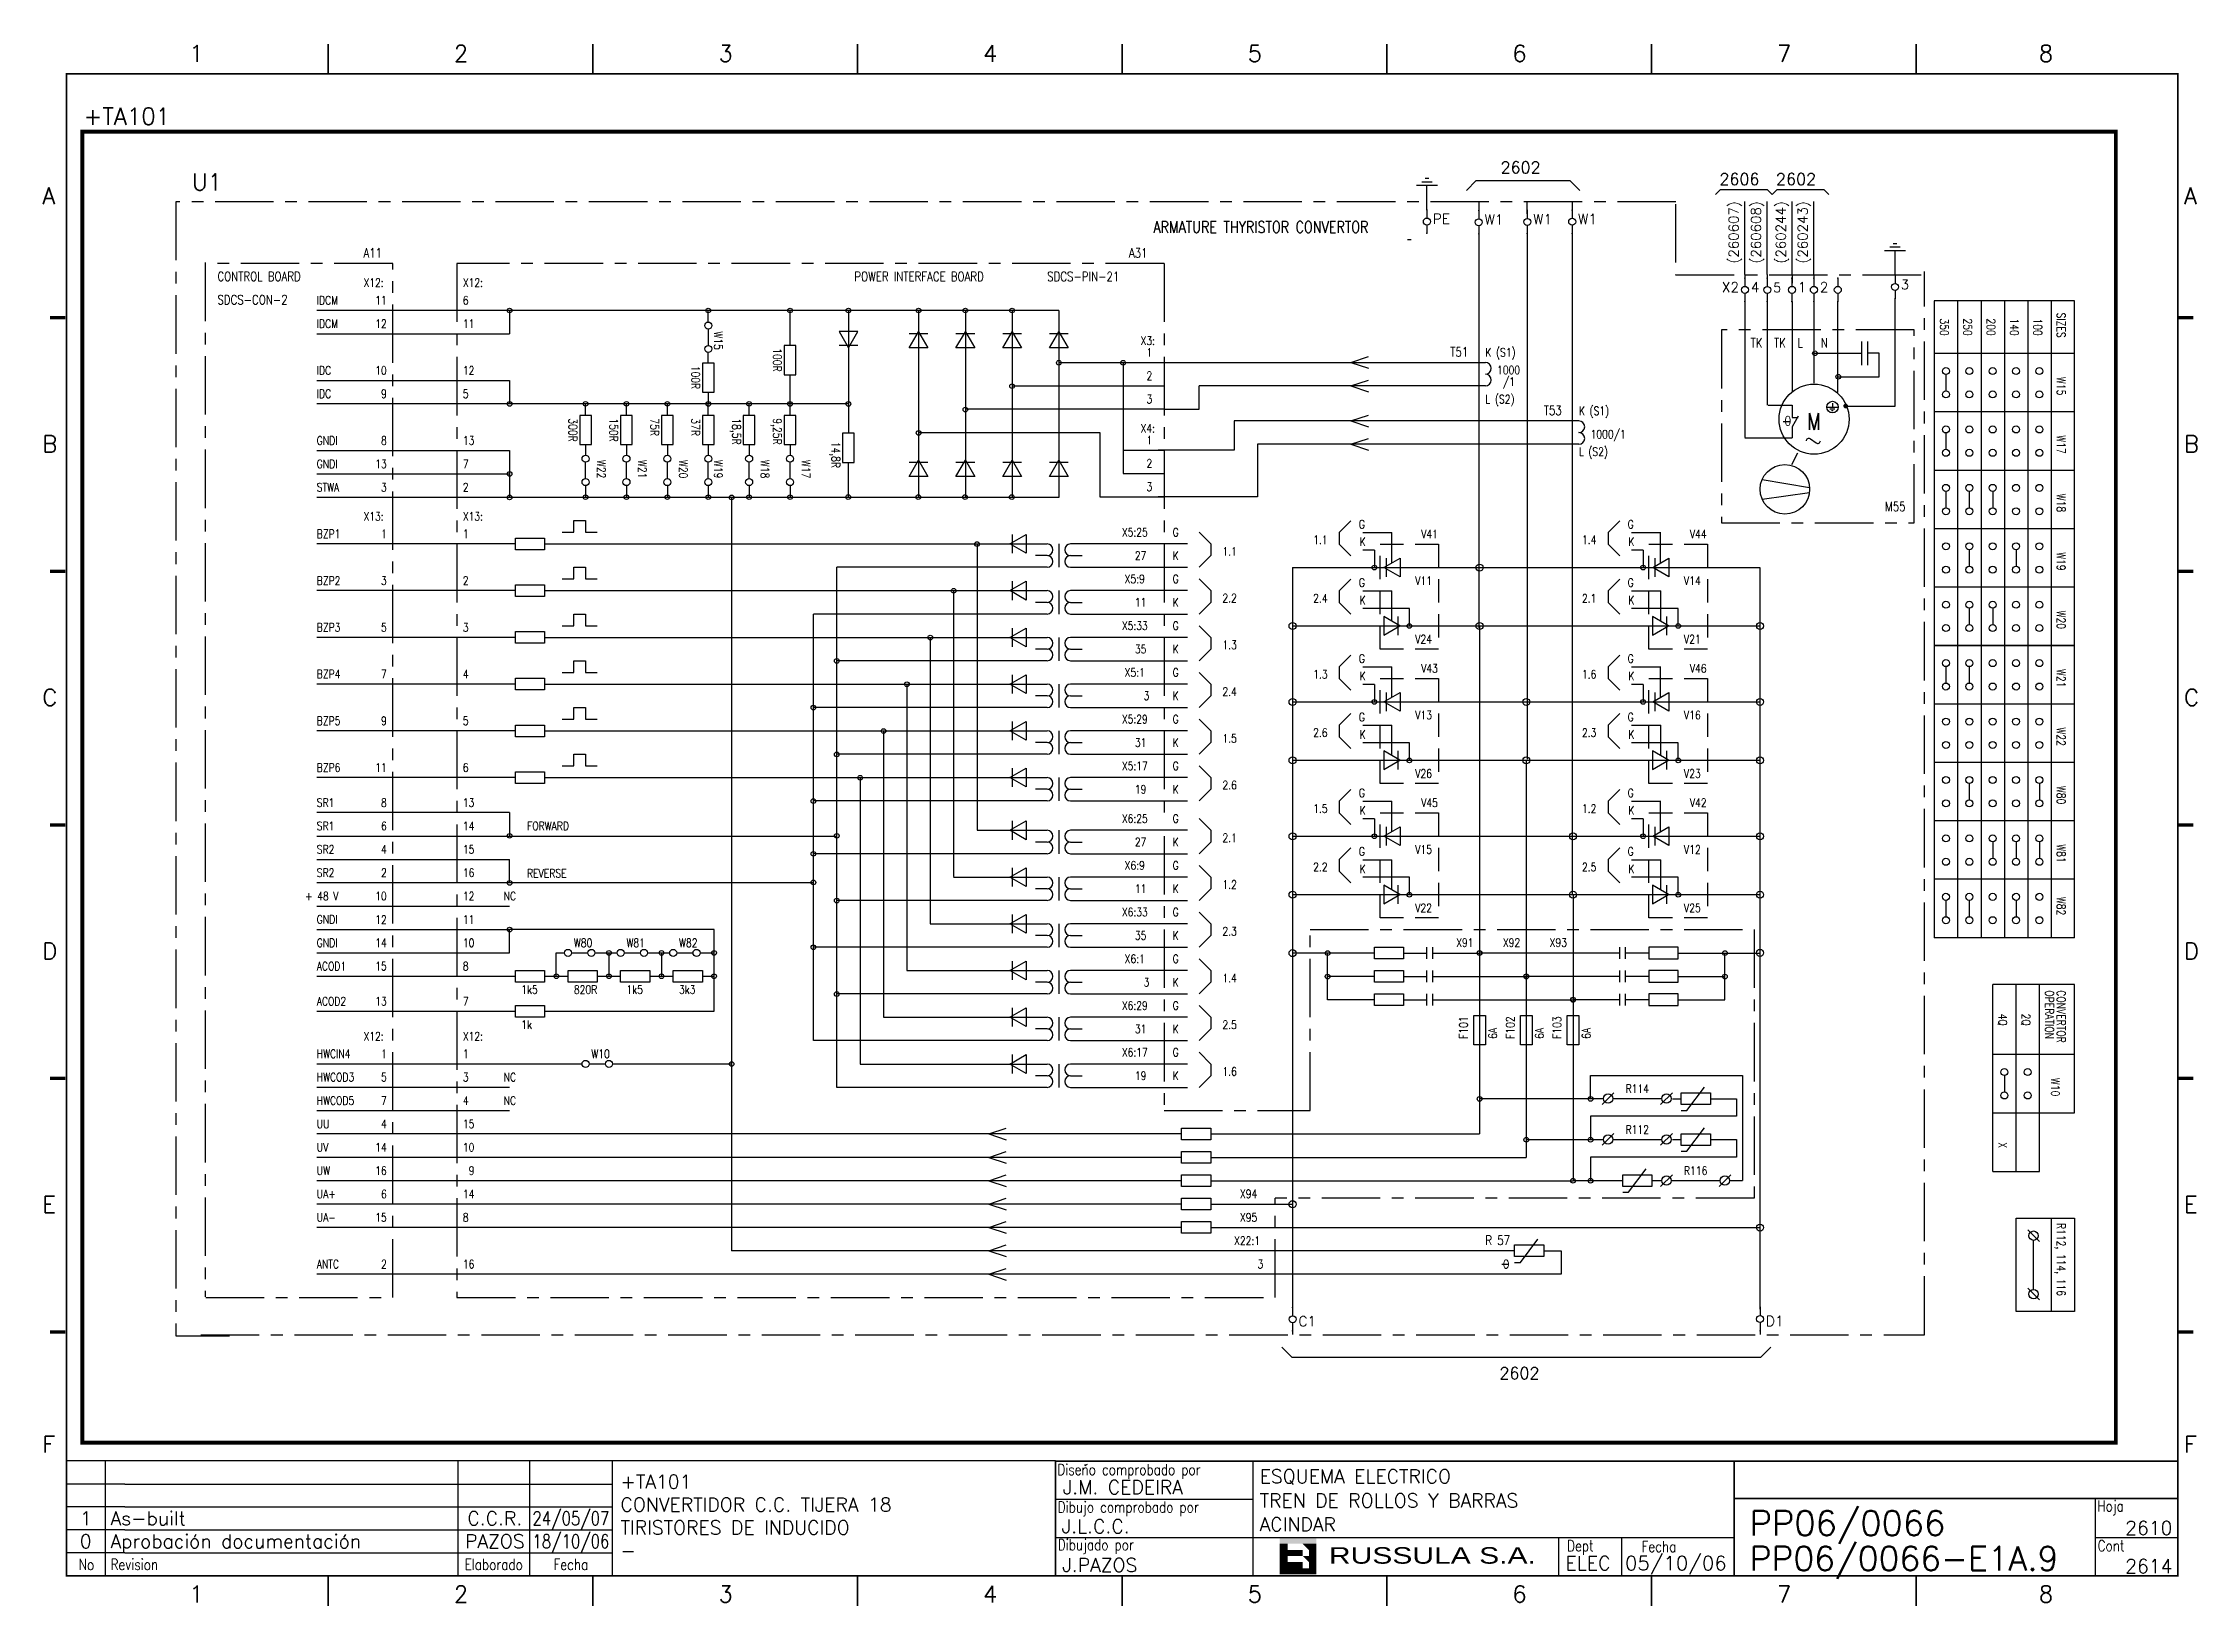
# Model space of a CAD drawing. Extents: x 416 to 877, y 1 to 336.
import ezdxf
from ezdxf.enums import TextEntityAlignment as Align

# ---------------------------------------------------------------- set-up
doc = ezdxf.new("R2010")
doc.units = 0
doc.header["$LTSCALE"] = 10
doc.header["$MEASUREMENT"] = 0
for name, pattern in [('CENTER', [2, 1.25, -0.25, 0.25, -0.25]), ('DASHDOT', [1, 0.5, -0.25, 0, -0.25]), ('DASHED', [0.75, 0.5, -0.25])]:
    doc.linetypes.add(name, pattern=pattern)
doc.layers.get('0').update_dxf_attribs({"linetype": 'CONTINUOUS'})
for name, color, linetype in [('1', 7, 'CONTINUOUS'), ('10', 5, 'CONTINUOUS'), ('2', 7, 'CONTINUOUS'), ('25', 3, 'CONTINUOUS'), ('25K', 4, 'DASHED'), ('25PK', 4, 'CENTER'), ('35', 2, 'CONTINUOUS'), ('50', 1, 'CONTINUOUS'), ('8', 1, 'CONTINUOUS'), ('9', 6, 'CONTINUOUS'), ('DIBUJO', 7, 'CONTINUOUS'), ('NODE', 7, 'CONTINUOUS')]:
    doc.layers.add(name, color=color, linetype=linetype)
doc.styles.add('ABBSTYLE', font='ROMANS.SHX', dxfattribs={"width": 0.8})
doc.styles.add('HELVETICA', font='HELV.SHX')
doc.styles.add('LABEL', font='SIMPLEX', dxfattribs={"width": 0.8, "height": 4})
doc.styles.add('ROMANS', font='ROMANS.SHX')
doc.styles.get("Standard").update_dxf_attribs({"font": 'simplex'})

msp = doc.modelspace()

# ---------------------------------------------------------------- texts
at = {"layer": '2', "color": 210}
for s, p in [('+TA101', (424.85, 318.19)), ('U1', (448, 304.13))]:
    msp.add_text(s, height=3.6, dxfattribs=at).set_placement(p)
at = {"layer": '2', "color": 7, "style": 'ROMANS'}
for s, p in [('2602', (727.98, 307.79)), ('2606', (774.79, 305.3)), ('2602', (786.9, 305.3)), ('2602', (727.72, 49.81))]:
    msp.add_text(s, height=2.5, dxfattribs=at).set_placement(p)
at = {"layer": '2', "color": 210}
for s, p in [('(260607)', (778.88, 288.49)), ('(260608)', (783.68, 288.49)), ('(260244)', (788.98, 288.49)), ('(260243)', (793.66, 288.49))]:
    msp.add_text(s, height=2.1, rotation=90, dxfattribs=at).set_placement(p)
at = {"layer": '25', "style": 'ABBSTYLE', "width": 0.8}
for s, height, p in [('ARMATURE THYRISTOR CONVERTOR', 2.5, (653.69, 295.04)), ('A11', 2, (484.73, 289.74)), ('A31', 2, (648.48, 289.74)), ('CONTROL BOARD', 2, (453.48, 284.74)), ('POWER INTERFACE BOARD', 2, (589.73, 284.71)), ('SDCS-PIN-21', 2, (630.98, 284.71)), ('SDCS-CON-2', 2, (453.48, 279.74)), ('IDCM', 1.8, (474.73, 279.71)), ('X12:', 1.8, (484.73, 283.49)), ('11', 1.8, (487.23, 279.71)), ('X12:', 1.8, (505.98, 283.49)), ('6', 1.8, (505.98, 279.71)), ('IDCM', 1.8, (474.73, 274.71)), ('12', 1.8, (487.23, 274.71)), ('11', 1.8, (505.98, 274.71)), ('X3:', 1.8, (650.98, 271.06)), ('TK', 2, (781.48, 270.49)), ('TK', 2, (786.48, 270.49)), ('L', 2, (791.48, 270.49)), ('N', 2, (796.48, 270.49)), ('1', 1.8, (652.23, 268.56)), ('T51', 2, (717.23, 268.56)), ('K (S1) ', 1.8, (724.73, 268.56)), ('IDC', 1.8, (474.73, 264.71)), ('10', 1.8, (487.23, 264.71)), ('12', 1.8, (505.98, 264.71)), ('2', 1.8, (652.23, 263.56)), ('1000', 1.8, (727.23, 264.81)), ('/1', 1.8, (728.48, 262.31)), ('IDC', 1.8, (474.73, 259.71)), ('9', 1.8, (488.48, 259.71)), ('5', 1.8, (505.98, 259.71)), ('3', 1.8, (652.23, 258.56)), ('L (S2)', 1.8, (724.73, 258.56)), ('T53', 2, (737.23, 256.06)), ('K (S1)', 1.8, (744.73, 256.06)), ('X4:', 1.8, (650.98, 252.31)), ('0', 2, (788.74, 253.82)), ('GNDI', 1.8, (474.73, 249.71)), ('8', 1.8, (488.48, 249.71)), ('13', 1.8, (505.98, 249.71)), ('1', 1.8, (652.23, 249.81)), ('L (S2)', 1.8, (744.73, 247.31)), ('1000/1', 1.8, (747.23, 251.06)), ('GNDI', 1.8, (474.73, 244.71)), ('13', 1.8, (487.23, 244.71)), ('7', 1.8, (505.98, 244.71)), ('2', 1.8, (652.23, 244.81)), ('STWA', 1.8, (474.73, 239.71)), ('3', 1.8, (488.48, 239.71)), ('2', 1.8, (505.98, 239.71)), ('3', 1.8, (652.23, 239.81)), ('X13:', 1.8, (484.73, 233.49)), ('X13:', 1.8, (505.98, 233.49)), ('M55', 2, (810.23, 235.49)), ('BZP1', 1.8, (474.73, 229.74)), ('1', 1.8, (488.48, 229.74)), ('1', 1.8, (505.98, 229.74)), ('V41', 1.8, (710.98, 229.71)), ('V44', 1.8, (768.48, 229.71)), ('1.1', 1.8, (668.48, 225.99)), ('1.1', 1.8, (687.89, 228.46)), ('1.4', 1.8, (745.39, 228.46)), ('BZP2', 1.8, (474.73, 219.74)), ('3', 1.8, (488.48, 219.74)), ('2', 1.8, (505.98, 219.74)), ('V11', 1.8, (709.73, 219.71)), ('V14', 1.8, (767.23, 219.71)), ('2.2', 1.8, (668.48, 215.99)), ('2.4', 1.8, (687.89, 215.96)), ('2.1', 1.8, (745.39, 215.96)), ('BZP3', 1.8, (474.73, 209.74)), ('5', 1.8, (488.48, 209.74)), ('3', 1.8, (505.98, 209.74)), ('1.3', 1.8, (668.48, 205.99)), ('V24', 1.8, (709.73, 207.21)), ('V21', 1.8, (767.23, 207.21)), ('V43', 1.8, (710.98, 200.96)), ('V46', 1.8, (768.48, 200.96)), ('BZP4', 1.8, (474.73, 199.74)), ('7', 1.8, (488.48, 199.74)), ('4', 1.8, (505.98, 199.74)), ('1.3', 1.8, (687.89, 199.71)), ('1.6', 1.8, (745.39, 199.71)), ('2.4', 1.8, (668.48, 195.99)), ('BZP5', 1.8, (474.73, 189.74)), ('9', 1.8, (488.48, 189.74)), ('5', 1.8, (505.98, 189.74)), ('2.6', 1.8, (687.89, 187.21)), ('V13', 1.8, (709.73, 190.96)), ('2.3', 1.8, (745.39, 187.21)), ('V16', 1.8, (767.23, 190.96)), ('1.5', 1.8, (668.48, 185.99)), ('BZP6', 1.8, (474.73, 179.74)), ('11', 1.8, (487.23, 179.74)), ('6', 1.8, (505.98, 179.74)), ('V26', 1.8, (709.73, 178.46)), ('V23', 1.8, (767.23, 178.46)), ('2.6', 1.8, (668.48, 175.99)), ('SR1', 1.8, (474.73, 172.24)), ('8', 1.8, (488.48, 172.24)), ('13', 1.8, (505.98, 172.24)), ('1.5', 1.8, (687.89, 170.96)), ('V45', 1.8, (710.98, 172.21)), ('1.2', 1.8, (745.39, 170.96)), ('V42', 1.8, (768.48, 172.21)), ('SR1', 1.8, (474.73, 167.24)), ('6', 1.8, (488.48, 167.24)), ('14', 1.8, (505.98, 167.24)), ('FORWARD', 1.8, (519.73, 167.24)), ('2.1', 1.8, (668.48, 164.71)), ('SR2', 1.8, (474.73, 162.24)), ('4', 1.8, (488.48, 162.24)), ('15', 1.8, (505.98, 162.24)), ('V15', 1.8, (709.73, 162.21)), ('V12', 1.8, (767.23, 162.21)), ('SR2', 1.8, (474.73, 157.24)), ('2', 1.8, (488.48, 157.24)), ('16', 1.8, (505.98, 157.24)), ('REVERSE', 1.8, (519.73, 157.11)), ('2.2', 1.8, (687.89, 158.46)), ('2.5', 1.8, (745.39, 158.46)), ('+ 48 V', 1.8, (472.23, 152.24)), ('10', 1.8, (487.23, 152.24)), ('12', 1.8, (505.98, 152.24)), ('NC', 1.8, (514.73, 152.24)), ('1.2', 1.8, (668.48, 154.71)), ('GNDI', 1.8, (474.73, 147.24)), ('12', 1.8, (487.23, 147.21)), ('11', 1.8, (505.98, 147.21)), ('V22', 1.8, (709.73, 149.71)), ('V25', 1.8, (767.23, 149.71)), ('GNDI', 1.8, (474.73, 142.24)), ('14', 1.8, (487.23, 142.24)), ('10', 1.8, (505.98, 142.24)), ('W80', 1.8, (529.73, 142.24)), ('W81', 1.8, (540.98, 142.24)), ('W82', 1.8, (552.23, 142.24)), ('2.3', 1.8, (668.48, 144.71)), ('X91', 1.8, (718.48, 142.28)), ('X92', 1.8, (728.48, 142.28)), ('X93', 1.8, (738.48, 142.28)), ('ACOD1', 1.8, (474.73, 137.24)), ('15', 1.8, (487.23, 137.24)), ('8', 1.8, (505.98, 137.24)), ('1k5', 1.8, (518.48, 132.24)), ('820R', 1.8, (529.73, 132.24)), ('1k5', 1.8, (540.98, 132.24)), ('3k3', 1.8, (552.23, 132.24)), ('1.4', 1.8, (668.48, 134.71)), ('ACOD2', 1.8, (474.73, 129.74)), ('13', 1.8, (487.23, 129.74)), ('7', 1.8, (505.98, 129.74)), ('1k', 1.8, (518.48, 124.74)), ('2.5', 1.8, (668.48, 124.71)), ('HWCIN4', 1.8, (474.73, 118.49)), ('X12:', 1.8, (484.73, 122.24)), ('1', 1.8, (488.48, 118.49)), ('X12:', 1.8, (505.98, 122.24)), ('1', 1.8, (505.98, 118.49)), ('W10', 1.8, (533.48, 118.49)), ('HWCOD3', 1.8, (474.73, 113.49)), ('5', 1.8, (488.48, 113.49)), ('3', 1.8, (505.98, 113.49)), ('NC', 1.8, (514.73, 113.49)), ('1.6', 1.8, (668.48, 114.71)), ('R114', 1.8, (754.73, 111.03)), ('HWCOD5', 1.8, (474.73, 108.49)), ('7', 1.8, (488.48, 108.49)), ('4', 1.8, (505.98, 108.49)), ('NC', 1.8, (514.73, 108.49)), ('UU', 1.8, (474.73, 103.49)), ('4', 1.8, (488.48, 103.49)), ('15', 1.8, (505.98, 103.49)), ('R112', 1.8, (754.73, 102.28)), ('UV', 1.8, (474.73, 98.49)), ('14', 1.8, (487.23, 98.49)), ('10', 1.8, (505.98, 98.49)), ('UW', 1.8, (474.73, 93.49)), ('16', 1.8, (487.23, 93.49)), ('9', 1.8, (507.23, 93.49)), ('R116', 1.8, (767.23, 93.49)), ('UA+', 1.8, (474.73, 88.49)), ('6', 1.8, (488.48, 88.49)), ('14', 1.8, (505.98, 88.49)), ('X94', 1.8, (672.23, 88.53)), ('UA-', 1.8, (474.73, 83.49)), ('15', 1.8, (487.23, 83.49)), ('8', 1.8, (505.98, 83.49)), ('X95', 1.8, (672.23, 83.49)), ('X22:1', 1.8, (670.98, 78.49)), ('R 57', 2, (724.73, 78.49)), ('ANTC', 1.8, (474.73, 73.49)), ('2', 1.8, (488.48, 73.49)), ('16', 1.8, (505.98, 73.49)), ('3', 1.8, (675.98, 73.49)), ('O', 1.8, (728.48, 73.49))]:
    msp.add_text(s, height=height, dxfattribs=at).set_placement(p)
for s, rotation, p in [('350 ', 270, (822.01, 276.73)), ('250 ', 270, (827.01, 276.73)), ('200 ', 270, (832.01, 276.73)), ('SIZES', 270, (847.01, 277.98)), ('W15', 270, (559.73, 273.96)), ('140 ', 270, (837.01, 276.73)), ('100 ', 270, (842.01, 276.73)), ('100R', 270, (572.37, 270.36)), ('100R', 270, (554.87, 266.61)), ('W15', 270, (847.01, 264.23)), ('300R', 270, (528.62, 255.36)), ('150R', 270, (537.37, 255.36)), ('75R', 270, (546.12, 255.36)), ('37R', 270, (554.87, 255.36)), ('18,5R', 270, (563.62, 255.36)), ('9,25R', 270, (572.37, 255.36)), ('14,8R', 270, (584.87, 250.36)), ('W17', 270, (847.01, 251.73)), ('W22', 270, (534.73, 246.46)), ('W21', 270, (543.48, 246.46)), ('W20', 270, (552.23, 246.46)), ('W19', 270, (559.73, 246.46)), ('W18', 270, (569.73, 246.46)), ('W17', 270, (578.48, 246.46)), ('W18', 270, (847.01, 239.23)), ('W19', 270, (847.01, 226.73)), ('W20', 270, (847.01, 214.23)), ('W21', 270, (847.01, 201.73)), ('W22', 270, (847.01, 189.23)), ('W80', 270, (847.01, 176.73)), ('W81', 270, (847.01, 164.23)), ('W82', 270, (847.01, 152.98)), ('OPERATION', 270, (844.51, 132.98)), ('CONVERTOR', 270, (847.01, 132.98)), ('F101', 90, (720.95, 122.59)), ('6A', 90, (727.2, 122.59)), ('F102', 90, (730.95, 122.59)), ('6A', 90, (737.2, 122.59)), ('F103', 90, (740.95, 122.59)), ('6A', 90, (747.2, 122.59)), ('4Q', 270, (834.51, 127.98)), ('2Q', 270, (839.51, 127.98)), ('W10', 270, (845.76, 114.23)), ('X', 270, (834.51, 100.48)), ('R112, 114, 116', 270, (847.01, 83.18))]:
    msp.add_text(s, height=1.8, rotation=rotation, dxfattribs=at).set_placement(p)
at = {"layer": '25', "linetype": 'Continuous', "style": 'ABBSTYLE', "width": 0.8}
msp.add_text('M', height=3.5, dxfattribs=at).set_placement((795.05, 254.68), align=Align.MIDDLE)
at = {"layer": '25', "style": 'ABBSTYLE', "width": 0.8}
for s, p in [('X5:25', (649.73, 230.99)), ('G', (658.48, 230.99)), ('G', (698.31, 232.7)), ('G', (755.81, 232.7)), ('27', (650.98, 225.99)), ('K', (658.48, 225.99)), ('K', (698.48, 228.96)), ('K', (755.98, 228.96)), ('X5:9', (649.73, 220.99)), ('G', (658.48, 220.99)), ('11', (650.98, 215.99)), ('K', (658.48, 215.99)), ('G', (698.31, 220.2)), ('K', (698.48, 216.46)), ('G', (755.81, 220.2)), ('K', (755.98, 216.46)), ('X5:33', (649.73, 210.99)), ('G', (658.48, 210.99)), ('35', (650.98, 205.99)), ('K', (658.48, 205.99)), ('G', (698.31, 203.95)), ('G', (755.81, 203.95)), ('X5:1', (649.73, 200.99)), ('G', (658.48, 200.99)), ('K', (698.48, 200.21)), ('K', (755.98, 200.21)), ('3', (652.23, 195.99)), ('K', (658.48, 195.99)), ('X5:29', (649.73, 190.99)), ('G', (658.48, 190.99)), ('G', (698.31, 191.45)), ('G', (755.81, 191.45)), ('31', (650.98, 185.99)), ('K', (658.48, 185.99)), ('K', (698.48, 187.71)), ('K', (755.98, 187.71)), ('X5:17', (649.73, 180.99)), ('G', (658.48, 180.99)), ('19', (650.98, 175.99)), ('K', (658.48, 175.99)), ('G', (698.31, 175.2)), ('G', (755.81, 175.2)), ('X6:25', (649.73, 169.71)), ('G', (658.48, 169.71)), ('K', (698.48, 171.46)), ('K', (755.98, 171.46)), ('27', (650.98, 164.71)), ('K', (658.48, 164.71)), ('G', (698.31, 162.7)), ('G', (755.81, 162.7)), ('X6:9', (649.73, 159.71)), ('G', (658.48, 159.71)), ('K', (698.48, 158.96)), ('K', (755.98, 158.96)), ('11', (650.98, 154.71)), ('K', (658.48, 154.71)), ('X6:33', (649.73, 149.71)), ('G', (658.48, 149.71)), ('35', (650.98, 144.71)), ('K', (658.48, 144.71)), ('X6:1', (649.73, 139.71)), ('G', (658.48, 139.71)), ('3', (652.23, 134.71)), ('K', (658.48, 134.71)), ('X6:29', (649.73, 129.71)), ('G', (658.48, 129.71)), ('31', (650.98, 124.71)), ('K', (658.48, 124.71)), ('X6:17', (649.73, 119.71)), ('G', (658.48, 119.71)), ('19', (650.98, 114.71)), ('K', (658.48, 114.71))]:
    msp.add_text(s, height=1.8, dxfattribs=at).set_placement(p, align=Align.MIDDLE)

# ---------------------------------------------------------------- blocks, each defined once
blk = doc.blocks.new('NOD', base_point=(237.5, 170))
at = {"layer": 'NODE'}
blk.add_point((237.5, 170), dxfattribs=at)
blk = doc.blocks.new('$$PLD12C')
for p, q in [((0, 2.5), (0, 0.75)), ((0, -0.75), (0, -2.5))]:
    blk.add_line(p, q)
at = {"layer": '2'}
blk.add_circle((0, 0), 0.75, dxfattribs=at)
for p in [(0, 2.5), (0, -2.5)]:
    blk.add_blockref('NOD', p, dxfattribs=at)
at = {"layer": '8'}
blk.add_attdef('*A', (1.25, -1.5), '', height=2.15, dxfattribs=at)
at = {"layer": '9'}
blk.add_attdef('ID', text='', height=2.15, dxfattribs=at).set_placement((-1.25, -1.5), align=Align.RIGHT)
blk = doc.blocks.new('JOM')
at = {"layer": '35'}
blk.add_line((0, 1.75), (0, -1.75), dxfattribs=at)
for centre in [(0, 2.5), (0, -2.5)]:
    blk.add_circle(centre, 0.75, dxfattribs=at)
blk = doc.blocks.new('$$PLU21C')
for p, q in [((0, 2.5), (0, 0.75)), ((0, -0.75), (0, -2.5))]:
    blk.add_line(p, q)
at = {"layer": '2'}
blk.add_circle((0, 0), 0.75, dxfattribs=at)
for p in [(0, 2.5), (0, -2.5)]:
    blk.add_blockref('NOD', p, dxfattribs=at)
at = {"layer": '8'}
blk.add_attdef('*A', (1.25, -0.5), '', height=2.15, dxfattribs=at)
at = {"layer": '9'}
blk.add_attdef('ID', text='', height=2.15, dxfattribs=at).set_placement((-1.25, -0.5), align=Align.RIGHT)
blk = doc.blocks.new('newcajec')
at = {"layer": '1'}
for p, q in [((179.4, 20.85), (0.13, 20.85)), ((7, 20.85), (7, 0)), ((71, 20.85), (71, 0)), ((84, 20.85), (84, 0.09)), ((99, 20.85), (99, 0)), ((184.64, 20.18), (184.81, 20.01)), ((184.81, 20.01), (185.18, 20.25)), ((215.2, 20.8), (215.2, 0)), ((10.6, 16.64), (0, 16.64)), ((10.6, 16.64), (99, 16.64)), ((10.6, 12.48), (0, 12.48)), ((10.6, 12.48), (99, 12.48)), ((179.4, 13.87), (215.2, 13.87)), ((368, 14.06), (368, 0)), ((10.6, 8.32), (0, 8.32)), ((10.6, 8.32), (99, 8.32)), ((10.6, 4.16), (0, 4.16)), ((10.6, 4.16), (99, 4.16)), ((179.4, 6.93), (267.63, 6.93)), ((267.63, 6.93), (302.5, 6.93)), ((270.63, 6.91), (270.63, 0)), ((282.07, 6.93), (282.07, 0)), ((368, 6.93), (383, 6.93))]:
    blk.add_line(p, q, dxfattribs=at)
for points in [[(47.5, 272.5, 0.3, 0.3, 0), (47.5, 277.91, 0.3, 0.3, 0)], [(95.5, 272.5, 0.3, 0.3, 0), (95.5, 277.91, 0.3, 0.3, 0)], [(143.5, 272.5, 0.3, 0.3, 0), (143.5, 277.91, 0.3, 0.3, 0)], [(191.5, 272.5, 0.3, 0.3, 0), (191.5, 277.91, 0.3, 0.3, 0)], [(239.5, 272.5, 0.3, 0.3, 0), (239.5, 277.91, 0.3, 0.3, 0)], [(287.5, 272.5, 0.3, 0.3, 0), (287.5, 277.91, 0.3, 0.3, 0)], [(335.5, 272.5, 0.3, 0.3, 0), (335.5, 277.91, 0.3, 0.3, 0)], [(-2.99, 228.23, 0.6, 0.6, 0), (-0.18, 228.23, 0.6, 0.6, 0)], [(383.01, 228.23, 0.6, 0.6, 0), (385.82, 228.23, 0.6, 0.6, 0)], [(-2.99, 182.23, 0.6, 0.6, 0), (-0.18, 182.23, 0.6, 0.6, 0)], [(383.01, 182.23, 0.6, 0.6, 0), (385.82, 182.23, 0.6, 0.6, 0)], [(-2.99, 136.23, 0.6, 0.6, 0), (-0.18, 136.23, 0.6, 0.6, 0)], [(383.01, 136.23, 0.6, 0.6, 0), (385.82, 136.23, 0.6, 0.6, 0)], [(-2.99, 90.23, 0.6, 0.6, 0), (-0.18, 90.23, 0.6, 0.6, 0)], [(383.01, 90.23, 0.6, 0.6, 0), (385.82, 90.23, 0.6, 0.6, 0)], [(-2.99, 44.23, 0.6, 0.6, 0), (-0.18, 44.23, 0.6, 0.6, 0)], [(383.01, 44.23, 0.6, 0.6, 0), (385.82, 44.23, 0.6, 0.6, 0)], [(383, 20.8, 0.3, 0.3, 0), (179.4, 20.8, 0.3, 0.3, 0), (179.4, 0, 0.3, 0.3, 0)], [(302.5, 20.8, 0.3, 0.3, 0), (302.5, 0, 0.3, 0.3, 0)], [(302.5, 14, 0.3, 0.3, 0), (383, 14, 0.3, 0.3, 0)], [(47.5, -5.5, 0.3, 0.3, 0), (47.5, -0.09, 0.3, 0.3, 0)], [(95.5, -5.5, 0.3, 0.3, 0), (95.5, -0.09, 0.3, 0.3, 0)], [(143.5, -5.5, 0.3, 0.3, 0), (143.5, -0.09, 0.3, 0.3, 0)], [(191.5, -5.5, 0.3, 0.3, 0), (191.5, -0.09, 0.3, 0.3, 0)], [(239.5, -5.5, 0.3, 0.3, 0), (239.5, -0.09, 0.3, 0.3, 0)], [(287.5, -5.5, 0.3, 0.3, 0), (287.5, -0.09, 0.3, 0.3, 0)], [(335.5, -5.5, 0.3, 0.3, 0), (335.5, -0.09, 0.3, 0.3, 0)]]:
    blk.add_lwpolyline(points, format="xyseb", dxfattribs=at)
at = {"layer": '1', "const_width": 0.3}
blk.add_lwpolyline([(0, 0), (0, 272.5), (383, 272.5), (383, 0)], close=True, dxfattribs=at)
at = {"layer": '2', "color": 14}
for p, q in [((221.42, 4.69), (221.42, 5.81)), ((221.42, 2.47), (221.42, 3.58))]:
    blk.add_line(p, q, dxfattribs=at)
for points in [[(220.05, 5.81), (220.05, 6.92), (226.74, 5.81), (226.74, 6.92)], [(221.42, 2.47), (220.05, 2.47), (221.42, 5.81), (220.05, 5.81)], [(221.42, 4.69), (224.25, 4.69), (221.42, 3.58), (224.25, 3.58)], [(224.25, 5.81), (225.37, 5.81), (225.37, 4.69)], [(225.37, 5.81), (226.74, 5.81), (225.37, 1.35), (226.74, 1.35)], [(224.25, 0.24), (224.25, 2.47), (220.05, 0.24), (220.05, 2.47)], [(224.25, 3.58), (225.37, 3.58), (225.37, 2.47)], [(226.74, 1.35), (226.74, 0.24), (224.25, 1.35), (224.25, 0.24)]]:
    blk.add_solid(points, dxfattribs=at)
at = {"layer": '1', "style": 'ROMANS'}
for s, p in [('1', (22.29, 274.68)), ('2', (70.29, 274.68)), ('3', (118.29, 274.68)), ('4', (166.29, 274.68)), ('5', (214.29, 274.68)), ('6', (262.29, 274.68)), ('7', (310.29, 274.68)), ('8', (357.79, 274.68)), ('A', (-4.37, 248.84)), ('A', (384.13, 248.84)), ('B', (-4.37, 203.84)), ('B', (384.13, 203.84)), ('C', (-4.37, 157.84)), ('C', (384.13, 157.84)), ('D', (-4.37, 111.84)), ('D', (384.13, 111.84)), ('E', (-4.37, 65.84)), ('E', (384.13, 65.84)), ('F', (-4.37, 22.34)), ('F', (384.13, 22.34)), ('1', (22.29, -4.82)), ('2', (70.29, -4.82)), ('3', (118.29, -4.82)), ('4', (166.29, -4.82)), ('5', (214.29, -4.82)), ('6', (262.29, -4.82)), ('7', (310.29, -4.82)), ('8', (357.79, -4.82))]:
    blk.add_text(s, height=3, dxfattribs=at).set_placement(p)
at = {"layer": '1', "style": 'LABEL', "width": 0.8}
for s, p in [('Diseno comprobado por', (179.73, 18.27)), ('Dibujo comprobado por', (179.81, 11.47)), ('Hoja', (368.38, 11.66)), ('Dibujado por', (179.83, 4.64)), ('Fecha', (285.71, 4.3)), ('Cont', (368.43, 4.46)), ('No', (2.23, 1.05)), ('Revision', (8, 1.05))]:
    blk.add_text(s, height=2, dxfattribs=at).set_placement(p)
for s, p in [('Dept', (274.61, 4.44)), ('Elaborado', (77.5, 1.05)), ('Fecha', (91.5, 1.05))]:
    blk.add_text(s, height=2, dxfattribs=at).set_placement(p, align=Align.CENTER)
at = {"layer": '10', "style": 'ROMANS'}
for tag, p in [('REV41', (3.5, 18.74)), ('REV43', (77.7, 18.74)), ('REV31', (3.5, 14.58)), ('REV33', (77.7, 14.58)), ('REV21', (3.5, 10.42)), ('REV23', (77.7, 10.42)), ('REV11', (3.5, 6.27)), ('REV13', (77.7, 6.27))]:
    blk.add_attdef(tag, text='', height=2.5, dxfattribs=at).set_placement(p, align=Align.MIDDLE)
for tag, p, height in [('REV42', (8, 17.49), 2.5), ('REV32', (8, 13.33), 2.5), ('SHEETNAME1', (100.5, 15.83), 2.5), ('DESIGNCHECK', (180.74, 14.83), 2.5), ('DOCUMENTTYPE', (216.43, 16.8), 2.5), ('NOTA', (305.32, 15.8), 3), ('SHEETNAME2', (100.5, 11.67), 2.5), ('OBJECT', (216.43, 12.4), 2.5), ('ORDER', (305.32, 7.3), 4.5), ('REV22', (8, 9.17), 2.5), ('SHEETNAME3', (100.5, 7.51), 2.5), ('DRAWINGCHECK', (180.53, 7.71), 2.5), ('CUSTOMER', (216.43, 8.08), 2.5), ('REV12', (8, 5.01), 2.5), ('SHEETNAME4', (100.5, 3.35), 2.5), ('DOCUMENT_ID', (305.32, 0.93), 4.4), ('USER', (180.63, 0.71), 2.5), ('DEPARTMENT', (271.93, 1.05), 2.5)]:
    blk.add_attdef(tag, p, '', height=height, dxfattribs=at)
for tag, width, p, p2 in [('REV44', 1.221199, (84.53, 17.49), (98.48, 17.49)), ('REV34', 1.221199, (84.53, 13.33), (98.48, 13.33)), ('REV24', 1.221199, (84.53, 9.17), (98.48, 9.17)), ('REV14', 1.221199, (84.53, 5.01), (98.48, 5.01)), ('CREATED2', 7.039915, (282.71, 1.05), (301.14, 1.05))]:
    blk.add_attdef(tag, text='', height=2.5, dxfattribs=dict(at, width=width)).set_placement(p, p2, align=Align.FIT)
for tag, p in [('SHEET', (382, 7.43)), ('NEXTSHEET', (382, 0.5))]:
    blk.add_attdef(tag, text='', height=2.5, dxfattribs=at).set_placement(p, align=Align.RIGHT)
at = {"layer": 'DIBUJO', "color": 14, "style": 'HELVETICA', "width": 1.3}
blk.add_text('RUSSULA S.A.', height=3, dxfattribs=at).set_placement((229, 2.19))

# ---------------------------------------------------------------- linework, layer by layer
for p, q in [((722.78, 306.24), (720.66, 304.12)), ((722.78, 306.24), (742.78, 306.24)), ((742.78, 306.24), (744.91, 304.12)), ((775.02, 304.32), (773.96, 303.26)), ((775.02, 304.32), (785.02, 304.32)), ((785.02, 304.32), (786.08, 303.26)), ((787.14, 304.32), (786.08, 303.26)), ((787.14, 304.32), (797.14, 304.32)), ((797.14, 304.32), (798.2, 303.26)), ((683.33, 54.52), (681.21, 56.64)), ((783.68, 54.52), (785.8, 56.64)), ((683.33, 54.52), (783.68, 54.52))]:
    msp.add_line(p, q)
at = {"layer": '2', "color": 4, "linetype": 'CENTER'}
for p, q in [((765.47, 301.69), (444.6, 301.69)), ((444.6, 301.69), (444.6, 59.08)), ((765.43, 301.17), (765.43, 286.07)), ((450.85, 288.67), (450.85, 67.41)), ((765.43, 286.07), (818.63, 286.07)), ((444.6, 59.08), (456.06, 59.08))]:
    msp.add_line(p, q, dxfattribs=at)
at = {"layer": '2', "color": 7}
for p, q in [((723.3, 301.69), (723.3, 298.64)), ((733.66, 299.1), (733.66, 301.7)), ((743.32, 301.64), (743.32, 299.14)), ((780.23, 293.38), (780.23, 301.73)), ((785.03, 293.38), (785.03, 301.73)), ((790.33, 293.38), (790.33, 301.73)), ((795.01, 293.38), (795.01, 301.73)), ((723.3, 296.52), (723.3, 294.45)), ((780.23, 286.14), (780.23, 293.38)), ((785.03, 286.14), (785.03, 293.38)), ((790.33, 286.14), (790.33, 293.38)), ((795.01, 286.14), (795.01, 293.38)), ((780.23, 286.14), (780.23, 284.28)), ((785.03, 286.14), (785.03, 284.28)), ((790.33, 286.14), (790.33, 284.28)), ((795.01, 286.14), (795.01, 284.28)), ((683.48, 60.86), (683.48, 59.31)), ((783.49, 60.7), (783.49, 59.31))]:
    msp.add_line(p, q, dxfattribs=at)
at = {"layer": '2', "color": 6}
for p, q in [((733.7, 294.92), (733.7, 182.47)), ((743.3, 295.21), (743.3, 153.6)), ((723.3, 294.38), (723.3, 210.56))]:
    msp.add_line(p, q, dxfattribs=at)
at = {"layer": '2', "color": 2}
for p, q in [((780.23, 280.37), (780.23, 251.27)), ((785.03, 280.67), (785.03, 258.17))]:
    msp.add_line(p, q, dxfattribs=at)
at = {"layer": '2', "color": 1}
for p, q in [((790.33, 280.37), (790.33, 260.97)), ((795.03, 280.37), (795.03, 262.87)), ((800.13, 274.27), (800.13, 280.35)), ((800.13, 260.87), (800.13, 274.27))]:
    msp.add_line(p, q, dxfattribs=at)
at = {"layer": '2', "color": 3}
for p, q in [((812.43, 257.97), (812.43, 280.97)), ((801.93, 257.97), (812.43, 257.97))]:
    msp.add_line(p, q, dxfattribs=at)
at = {"layer": '2', "color": 3, "linetype": 'DASHDOT'}
msp.add_lwpolyline([(424.6, 316.69, 0.84, 0.84, 0), (859.6, 316.69, 0.84, 0.84, 0), (859.6, 36.19, 0.84, 0.84, 0), (424.6, 36.19, 0.84, 0.84, 0), (424.6, 316.69, 0.84, 0.84, 0)], format="xyseb", dxfattribs=at)
at = {"layer": '25', "linetype": 'Continuous'}
for p, q in [((798.98, 258.64), (798.98, 257.77)), ((797.93, 257.77), (800.03, 257.77)), ((798.45, 257.42), (799.5, 257.42)), ((798.8, 257.07), (799.15, 257.07))]:
    msp.add_line(p, q, dxfattribs=at)
at = {"layer": '25'}
for p, q in [((788.47, 254.68), (789.92, 254.68)), ((663.48, 230.99), (665.98, 228.49)), ((695.98, 233.46), (693.48, 230.96)), ((693.48, 230.96), (693.48, 228.46)), ((753.48, 233.46), (750.98, 230.96)), ((750.98, 230.96), (750.98, 228.46)), ((665.98, 225.99), (663.48, 223.49)), ((665.98, 228.49), (665.98, 225.99)), ((693.48, 228.46), (695.98, 225.96)), ((750.98, 228.46), (753.48, 225.96)), ((663.48, 220.99), (665.98, 218.49)), ((665.98, 218.49), (665.98, 215.99)), ((695.98, 220.96), (693.48, 218.46)), ((693.48, 218.46), (693.48, 215.96)), ((753.48, 220.96), (750.98, 218.46)), ((750.98, 218.46), (750.98, 215.96)), ((665.98, 215.99), (663.48, 213.49)), ((693.48, 215.96), (695.98, 213.46)), ((750.98, 215.96), (753.48, 213.46)), ((663.48, 210.99), (665.98, 208.49)), ((665.98, 208.49), (665.98, 205.99)), ((665.98, 205.99), (663.48, 203.49)), ((695.98, 204.71), (693.48, 202.21)), ((753.48, 204.71), (750.98, 202.21)), ((663.48, 200.99), (665.98, 198.49)), ((665.98, 198.49), (665.98, 195.99)), ((693.48, 202.21), (693.48, 199.71)), ((693.48, 199.71), (695.98, 197.21)), ((750.98, 202.21), (750.98, 199.71)), ((750.98, 199.71), (753.48, 197.21)), ((665.98, 195.99), (663.48, 193.49)), ((663.48, 190.99), (665.98, 188.49)), ((695.98, 192.21), (693.48, 189.71)), ((693.48, 189.71), (693.48, 187.21)), ((753.48, 192.21), (750.98, 189.71)), ((750.98, 189.71), (750.98, 187.21)), ((665.98, 185.99), (663.48, 183.49)), ((665.98, 188.49), (665.98, 185.99)), ((693.48, 187.21), (695.98, 184.71)), ((750.98, 187.21), (753.48, 184.71)), ((663.48, 180.99), (665.98, 178.49)), ((665.98, 175.99), (663.48, 173.49)), ((665.98, 178.49), (665.98, 175.99)), ((695.98, 175.96), (693.48, 173.46)), ((753.48, 175.96), (750.98, 173.46)), ((693.48, 173.46), (693.48, 170.96)), ((693.48, 170.96), (695.98, 168.46)), ((750.98, 173.46), (750.98, 170.96)), ((750.98, 170.96), (753.48, 168.46)), ((663.48, 169.71), (665.98, 167.21)), ((665.98, 167.21), (665.98, 164.71)), ((665.98, 164.71), (663.48, 162.21)), ((695.98, 163.46), (693.48, 160.96)), ((753.48, 163.46), (750.98, 160.96)), ((663.48, 159.71), (665.98, 157.21)), ((665.98, 157.21), (665.98, 154.71)), ((693.48, 160.96), (693.48, 158.46)), ((693.48, 158.46), (695.98, 155.96)), ((750.98, 160.96), (750.98, 158.46)), ((750.98, 158.46), (753.48, 155.96)), ((665.98, 154.71), (663.48, 152.21)), ((663.48, 149.71), (665.98, 147.21)), ((665.98, 144.71), (663.48, 142.21)), ((665.98, 147.21), (665.98, 144.71)), ((663.48, 139.71), (665.98, 137.21)), ((665.98, 134.71), (663.48, 132.21)), ((665.98, 137.21), (665.98, 134.71)), ((663.48, 129.71), (665.98, 127.21)), ((665.98, 124.71), (663.48, 122.21)), ((665.98, 127.21), (665.98, 124.71)), ((663.48, 119.71), (665.98, 117.21)), ((665.98, 117.21), (665.98, 114.71)), ((665.98, 114.71), (663.48, 112.21)), ((728.24, 74.41), (729.73, 74.41))]:
    msp.add_line(p, q, dxfattribs=at)
at = {"layer": '25', "linetype": 'Continuous'}
msp.add_lwpolyline([(801.56, 258, 0.5, 0.5, 1), (802.06, 258, 0.5, 0.5, 1)], format="xyseb", close=True, dxfattribs=at)
msp.add_lwpolyline([(793.4, 250.54, -0.619604), (794.3, 250.99), (795.5, 250.09, 0.618034), (796.4, 250.54, -1)], format="xyb", dxfattribs=at)
msp.add_circle((798.98, 257.77), 1.23, dxfattribs=at)
at = {"layer": '25K'}
for p, q in [((790.29, 245.5), (791.54, 248)), ((702.23, 205.96), (702.23, 228.46)), ((702.23, 228.46), (714.73, 228.46)), ((714.73, 228.46), (714.73, 205.96)), ((759.73, 205.96), (759.73, 228.46)), ((759.73, 228.46), (772.23, 228.46)), ((772.23, 228.46), (772.23, 205.96)), ((714.73, 205.96), (702.23, 205.96)), ((772.23, 205.96), (759.73, 205.96)), ((702.23, 177.21), (702.23, 199.71)), ((702.23, 199.71), (714.73, 199.71)), ((714.73, 199.71), (714.73, 177.21)), ((759.73, 199.71), (772.23, 199.71)), ((759.73, 177.21), (759.73, 199.71)), ((772.23, 199.71), (772.23, 177.21)), ((714.73, 177.21), (702.23, 177.21)), ((772.23, 177.21), (759.73, 177.21)), ((702.23, 148.46), (702.23, 170.96)), ((702.23, 170.96), (714.73, 170.96)), ((714.73, 170.96), (714.73, 148.46)), ((759.73, 148.46), (759.73, 170.96)), ((759.73, 170.96), (772.23, 170.96)), ((772.23, 170.96), (772.23, 148.46)), ((714.73, 148.46), (702.23, 148.46)), ((772.23, 148.46), (759.73, 148.46))]:
    msp.add_line(p, q, dxfattribs=at)
at = {"layer": '25PK'}
for p, q in [((490.98, 288.49), (450.98, 288.49)), ((490.98, 67.24), (490.98, 288.49)), ((655.98, 288.49), (504.73, 288.49)), ((504.73, 288.49), (504.73, 67.24)), ((655.98, 288.49), (655.98, 168.49)), ((818.69, 59.29), (818.69, 286.79)), ((818.69, 59.29), (818.69, 286.79)), ((655.98, 165.99), (655.98, 107.21)), ((687.23, 145.99), (782.23, 145.99)), ((687.23, 107.24), (687.23, 145.99)), ((782.23, 145.99), (782.23, 88.49)), ((655.98, 107.24), (687.23, 107.24)), ((782.23, 88.49), (679.73, 88.49)), ((679.73, 67.24), (679.73, 88.49)), ((450.98, 67.24), (490.98, 67.24)), ((504.73, 67.24), (679.73, 67.24)), ((449.94, 59.29), (818.69, 59.29)), ((449.94, 59.29), (818.69, 59.29))]:
    msp.add_line(p, q, dxfattribs=at)
msp.add_lwpolyline([(775.23, 274.27), (775.23, 233.02), (816.48, 233.02), (816.48, 274.27)], close=True, dxfattribs=at)
at = {"layer": '35', "linetype": 'Continuous'}
for p, q in [((714.49, 305.17), (709.99, 305.17)), ((713.36, 305.92), (711.11, 305.92)), ((712.61, 306.67), (711.86, 306.67)), ((712.24, 299.93), (712.24, 305.17)), ((708.85, 293.53), (708.1, 293.53)), ((814.63, 291.21), (810.13, 291.21)), ((813.5, 291.96), (811.25, 291.96)), ((812.75, 292.71), (812, 292.71)), ((812.38, 285.97), (812.38, 291.21))]:
    msp.add_line(p, q, dxfattribs=at)
at = {"layer": '35'}
for p, q in [((633.48, 278.43), (474.73, 278.43)), ((515.98, 278.46), (515.98, 273.46)), ((558.48, 275.96), (558.48, 278.46)), ((575.98, 270.96), (575.98, 278.43)), ((588.48, 278.43), (588.48, 252.18)), ((603.48, 278.43), (603.48, 238.43)), ((613.48, 278.43), (613.48, 238.43)), ((623.48, 278.43), (623.48, 238.43)), ((633.48, 278.43), (633.48, 238.43)), ((820.76, 280.48), (820.76, 144.23)), ((850.76, 280.48), (820.76, 280.48)), ((825.76, 280.48), (825.76, 144.23)), ((830.76, 280.48), (830.76, 144.23)), ((835.76, 280.48), (835.76, 144.23)), ((835.76, 280.48), (835.76, 206.73)), ((840.76, 280.48), (840.76, 144.23)), ((840.76, 280.48), (840.76, 206.73)), ((845.76, 280.48), (845.76, 144.23)), ((850.76, 144.23), (850.76, 280.48)), ((474.73, 273.46), (515.98, 273.46)), ((558.48, 274.46), (558.48, 270.96)), ((586.48, 273.93), (588.48, 270.47)), ((590.48, 273.93), (586.48, 273.93)), ((588.48, 270.47), (590.48, 273.93)), ((601.48, 270.43), (603.48, 273.9)), ((605.48, 273.43), (601.48, 273.43)), ((603.48, 273.9), (605.48, 270.43)), ((611.48, 270.43), (613.48, 273.9)), ((615.48, 273.43), (611.48, 273.43)), ((613.48, 273.9), (615.48, 270.43)), ((621.48, 270.43), (623.48, 273.9)), ((625.48, 273.43), (621.48, 273.43)), ((623.48, 273.9), (625.48, 270.43)), ((631.48, 270.43), (633.48, 273.9)), ((635.48, 273.43), (631.48, 273.43)), ((633.48, 273.9), (635.48, 270.43)), ((558.48, 267.21), (558.48, 269.46)), ((577.23, 270.93), (574.73, 270.93)), ((574.73, 270.93), (574.73, 264.68)), ((577.23, 264.68), (577.23, 270.93)), ((590.48, 270.93), (586.48, 270.93)), ((605.48, 270.43), (601.48, 270.43)), ((615.48, 270.43), (611.48, 270.43)), ((625.48, 270.43), (621.48, 270.43)), ((635.48, 270.43), (631.48, 270.43)), ((633.48, 267.31), (724.73, 267.31)), ((647.23, 267.31), (647.23, 243.56)), ((695.98, 267.31), (699.73, 268.56)), ((695.98, 267.31), (699.73, 266.06)), ((795.23, 269.27), (805.23, 269.27)), ((805.23, 271.77), (805.23, 266.77)), ((806.48, 271.77), (806.48, 266.77)), ((808.98, 269.27), (806.48, 269.27)), ((808.98, 264.27), (808.98, 269.27)), ((850.76, 269.23), (820.76, 269.23)), ((474.73, 263.46), (515.98, 263.46)), ((515.98, 263.46), (515.98, 258.46)), ((557.23, 267.18), (557.23, 260.93)), ((559.73, 267.18), (557.23, 267.18)), ((559.73, 260.93), (559.73, 267.18)), ((574.73, 264.68), (577.23, 264.68)), ((575.98, 258.43), (575.98, 264.68)), ((695.98, 262.31), (699.73, 263.56)), ((800.23, 264.27), (808.98, 264.27)), ((588.48, 258.43), (474.73, 258.43)), ((532.23, 255.96), (532.23, 258.49)), ((540.98, 255.96), (540.98, 258.49)), ((549.73, 255.96), (549.73, 258.49)), ((557.23, 260.93), (559.73, 260.93)), ((558.48, 260.96), (558.48, 258.43)), ((558.48, 255.96), (558.48, 258.49)), ((567.23, 255.96), (567.23, 258.49)), ((575.98, 255.96), (575.98, 258.49)), ((623.48, 262.31), (655.98, 262.31)), ((724.73, 262.31), (663.48, 262.31)), ((663.48, 257.31), (663.48, 262.31)), ((695.98, 262.31), (699.73, 261.06)), ((785.23, 258.18), (790.34, 258.18)), ((790.34, 258.18), (790.34, 255.57)), ((530.98, 255.99), (530.98, 249.74)), ((533.48, 255.99), (530.98, 255.99)), ((533.48, 249.74), (533.48, 255.99)), ((539.73, 255.99), (539.73, 249.74)), ((542.23, 255.99), (539.73, 255.99)), ((542.23, 249.74), (542.23, 255.99)), ((548.48, 255.99), (548.48, 249.74)), ((550.98, 255.99), (548.48, 255.99)), ((550.98, 249.74), (550.98, 255.99)), ((557.23, 255.99), (557.23, 249.74)), ((559.73, 255.99), (557.23, 255.99)), ((559.73, 249.74), (559.73, 255.99)), ((568.48, 255.99), (565.98, 255.99)), ((565.98, 255.99), (565.98, 249.74)), ((568.48, 249.74), (568.48, 255.99)), ((577.23, 255.99), (574.73, 255.99)), ((574.73, 255.99), (574.73, 249.74)), ((577.23, 249.74), (577.23, 255.99)), ((655.98, 257.31), (613.48, 257.31)), ((655.98, 257.31), (663.48, 257.31)), ((744.73, 254.81), (670.98, 254.81)), ((670.98, 254.81), (670.98, 248.56)), ((695.98, 254.81), (699.73, 256.06)), ((695.98, 254.81), (699.73, 253.56)), ((791.62, 255.85), (790.34, 253.57)), ((790.34, 255.57), (791.65, 255.57)), ((790.34, 253.57), (790.34, 251.18)), ((850.76, 256.73), (820.76, 256.73)), ((530.98, 249.74), (533.48, 249.74)), ((532.23, 249.71), (532.23, 247.46)), ((539.73, 249.74), (542.23, 249.74)), ((540.98, 249.71), (540.98, 247.46)), ((548.48, 249.74), (550.98, 249.74)), ((549.73, 249.71), (549.73, 247.46)), ((557.23, 249.74), (559.73, 249.74)), ((558.48, 249.71), (558.48, 247.46)), ((565.98, 249.74), (568.48, 249.74)), ((567.23, 249.71), (567.23, 247.46)), ((574.73, 249.74), (577.23, 249.74)), ((575.98, 249.71), (575.98, 247.46)), ((589.73, 252.18), (587.23, 252.18)), ((587.23, 252.18), (587.23, 245.93)), ((589.73, 245.93), (589.73, 252.18)), ((603.48, 252.31), (642.23, 252.31)), ((642.23, 252.31), (642.23, 238.56)), ((744.73, 249.81), (675.98, 249.81)), ((675.98, 249.81), (675.98, 238.56)), ((695.98, 249.81), (699.73, 251.06)), ((695.98, 249.81), (699.73, 248.56)), ((780.23, 251.18), (790.34, 251.18)), ((474.73, 248.46), (515.98, 248.46)), ((515.98, 248.46), (515.98, 238.46)), ((532.23, 242.46), (532.23, 245.96)), ((540.98, 242.46), (540.98, 245.96)), ((549.73, 242.46), (549.73, 245.96)), ((558.48, 242.46), (558.48, 245.96)), ((567.23, 242.46), (567.23, 245.96)), ((575.98, 242.46), (575.98, 245.96)), ((587.23, 245.93), (589.73, 245.93)), ((588.48, 238.43), (588.48, 245.93)), ((601.48, 242.93), (603.48, 246.4)), ((605.48, 245.93), (601.48, 245.93)), ((603.48, 246.4), (605.48, 242.93)), ((611.48, 242.93), (613.48, 246.4)), ((615.48, 245.93), (611.48, 245.93)), ((613.48, 246.4), (615.48, 242.93)), ((621.48, 242.93), (623.48, 246.4)), ((625.48, 245.93), (621.48, 245.93)), ((623.48, 246.4), (625.48, 242.93)), ((631.48, 242.93), (633.48, 246.4)), ((635.48, 245.93), (631.48, 245.93)), ((633.48, 246.4), (635.48, 242.93)), ((647.23, 248.56), (655.98, 248.56)), ((670.98, 248.56), (654.73, 248.56)), ((850.76, 244.23), (820.76, 244.23)), ((474.73, 243.46), (515.98, 243.46)), ((532.23, 240.96), (532.23, 238.46)), ((540.98, 240.96), (540.98, 238.46)), ((549.73, 240.96), (549.73, 238.46)), ((558.48, 240.96), (558.48, 238.46)), ((567.23, 240.96), (567.23, 238.46)), ((575.98, 240.96), (575.98, 238.46)), ((605.48, 242.93), (601.48, 242.93)), ((615.48, 242.93), (611.48, 242.93)), ((625.48, 242.93), (621.48, 242.93)), ((635.48, 242.93), (631.48, 242.93)), ((647.23, 243.56), (655.98, 243.56)), ((633.48, 238.43), (474.73, 238.43)), ((563.48, 238.46), (563.48, 77.21)), ((642.23, 238.56), (655.98, 238.56)), ((675.98, 238.56), (654.73, 238.56)), ((527.23, 230.99), (529.73, 230.99)), ((529.73, 230.99), (529.73, 233.49)), ((529.73, 233.49), (532.23, 233.49)), ((532.23, 233.49), (532.23, 230.99)), ((532.23, 230.99), (534.73, 230.99)), ((623.02, 228.49), (626.48, 230.49)), ((623.48, 230.49), (623.48, 226.49)), ((626.48, 230.49), (626.48, 226.49)), ((698.48, 230.93), (704.75, 230.93)), ((704.73, 224.45), (704.73, 230.93)), ((755.98, 230.93), (762.25, 230.93)), ((762.23, 224.45), (762.23, 230.93)), ((850.76, 231.73), (820.76, 231.73)), ((517.23, 228.49), (474.73, 228.49)), ((517.23, 229.74), (523.48, 229.74)), ((517.23, 227.24), (517.23, 229.74)), ((523.48, 227.24), (517.23, 227.24)), ((523.48, 229.74), (523.48, 227.24)), ((523.48, 228.49), (630.98, 228.49)), ((615.98, 228.49), (615.98, 167.21)), ((626.48, 226.49), (623.02, 228.49)), ((630.98, 225.99), (628.48, 225.99)), ((633.48, 228.49), (633.48, 223.49)), ((660.98, 228.49), (635.98, 228.49)), ((635.98, 225.99), (638.48, 225.99)), ((700.98, 227.18), (698.48, 227.18)), ((700.98, 227.18), (700.98, 223.43)), ((758.48, 227.18), (755.98, 227.18)), ((758.48, 227.18), (758.48, 223.43)), ((529.73, 220.99), (529.73, 223.49)), ((529.73, 223.49), (532.23, 223.49)), ((532.23, 223.49), (532.23, 220.99)), ((585.98, 112.21), (585.98, 223.49)), ((630.98, 223.49), (585.98, 223.49)), ((635.98, 223.49), (660.98, 223.49)), ((703.02, 223.46), (706.48, 225.46)), ((706.48, 221.46), (703.02, 223.46)), ((703.48, 225.46), (703.48, 221.46)), ((706.48, 225.46), (706.48, 221.46)), ((760.52, 223.46), (763.98, 225.46)), ((763.98, 221.46), (760.52, 223.46)), ((760.98, 225.46), (760.98, 221.46)), ((763.98, 225.46), (763.98, 221.46)), ((517.23, 218.49), (474.73, 218.49)), ((517.23, 217.24), (517.23, 219.74)), ((517.23, 219.74), (523.48, 219.74)), ((523.48, 217.24), (517.23, 217.24)), ((523.48, 219.74), (523.48, 217.24)), ((523.48, 218.49), (630.98, 218.49)), ((527.23, 220.99), (529.73, 220.99)), ((532.23, 220.99), (534.73, 220.99)), ((610.98, 218.49), (610.98, 157.35)), ((623.02, 218.49), (626.48, 220.49)), ((626.48, 216.49), (623.02, 218.49)), ((623.48, 220.49), (623.48, 216.49)), ((626.48, 220.49), (626.48, 216.49)), ((633.48, 218.49), (633.48, 213.49)), ((660.98, 218.49), (635.98, 218.49)), ((698.48, 218.43), (704.75, 218.43)), ((704.75, 212.08), (704.75, 218.43)), ((755.98, 218.43), (762.25, 218.43)), ((762.25, 212.08), (762.25, 218.43)), ((850.76, 219.23), (820.76, 219.23)), ((529.73, 210.99), (529.73, 213.49)), ((529.73, 213.49), (532.23, 213.49)), ((532.23, 213.49), (532.23, 210.99)), ((580.98, 122.21), (580.98, 213.49)), ((630.98, 213.49), (580.98, 213.49)), ((630.98, 215.99), (628.48, 215.99)), ((635.98, 215.99), (638.48, 215.99)), ((635.98, 213.49), (660.98, 213.49)), ((708.48, 214.68), (698.48, 214.68)), ((702.98, 212.96), (702.98, 208.96)), ((706.44, 210.96), (702.98, 212.96)), ((705.98, 212.96), (705.98, 208.96)), ((708.48, 210.96), (708.48, 214.68)), ((765.98, 214.68), (755.98, 214.68)), ((760.48, 212.96), (760.48, 208.96)), ((763.94, 210.96), (760.48, 212.96)), ((763.48, 212.96), (763.48, 208.96)), ((765.98, 210.96), (765.98, 214.68)), ((517.23, 208.49), (474.73, 208.49)), ((517.23, 209.74), (523.48, 209.74)), ((517.23, 207.24), (517.23, 209.74)), ((523.48, 209.74), (523.48, 207.24)), ((523.48, 208.49), (630.98, 208.49)), ((527.23, 210.99), (529.73, 210.99)), ((532.23, 210.99), (534.73, 210.99)), ((605.98, 208.49), (605.98, 147.21)), ((623.02, 208.49), (626.48, 210.49)), ((626.48, 206.49), (623.02, 208.49)), ((623.48, 210.49), (623.48, 206.49)), ((626.48, 210.49), (626.48, 206.49)), ((633.48, 208.49), (633.48, 203.49)), ((660.98, 208.49), (635.98, 208.49)), ((702.98, 208.96), (706.44, 210.96)), ((723.48, 210.96), (723.48, 102.24)), ((760.48, 208.96), (763.94, 210.96)), ((523.48, 207.24), (517.23, 207.24)), ((529.73, 200.99), (529.73, 203.49)), ((529.73, 203.49), (532.23, 203.49)), ((532.23, 203.49), (532.23, 200.99)), ((630.98, 203.49), (585.98, 203.49)), ((630.98, 205.99), (628.48, 205.99)), ((635.98, 205.99), (638.48, 205.99)), ((635.98, 203.49), (660.98, 203.49)), ((850.76, 206.73), (820.76, 206.73)), ((820.76, 206.73), (850.76, 206.73)), ((517.23, 198.49), (474.73, 198.49)), ((517.23, 199.74), (523.48, 199.74)), ((517.23, 197.24), (517.23, 199.74)), ((523.48, 199.74), (523.48, 197.24)), ((523.48, 198.49), (630.98, 198.49)), ((527.23, 200.99), (529.73, 200.99)), ((532.23, 200.99), (534.73, 200.99)), ((600.98, 198.49), (600.98, 137.21)), ((623.02, 198.49), (626.48, 200.49)), ((626.48, 196.49), (623.02, 198.49)), ((623.48, 200.49), (623.48, 196.49)), ((626.48, 200.49), (626.48, 196.49)), ((633.48, 198.49), (633.48, 193.49)), ((660.98, 198.49), (635.98, 198.49)), ((698.48, 202.18), (704.75, 202.18)), ((700.98, 198.43), (698.48, 198.43)), ((700.98, 198.43), (700.98, 194.68)), ((704.73, 195.7), (704.73, 202.18)), ((755.98, 202.18), (762.25, 202.18)), ((758.48, 198.43), (755.98, 198.43)), ((758.48, 198.43), (758.48, 194.68)), ((762.23, 195.7), (762.23, 202.18)), ((523.48, 197.24), (517.23, 197.24)), ((630.98, 195.99), (628.48, 195.99)), ((635.98, 195.99), (638.48, 195.99)), ((703.02, 194.71), (706.48, 196.71)), ((706.48, 192.71), (703.02, 194.71)), ((703.48, 196.71), (703.48, 192.71)), ((706.48, 196.71), (706.48, 192.71)), ((760.52, 194.71), (763.98, 196.71)), ((763.98, 192.71), (760.52, 194.71)), ((760.98, 196.71), (760.98, 192.71)), ((763.98, 196.71), (763.98, 192.71)), ((850.76, 194.23), (820.76, 194.23)), ((517.23, 189.74), (523.48, 189.74)), ((517.23, 187.24), (517.23, 189.74)), ((523.48, 189.74), (523.48, 187.24)), ((527.23, 190.99), (529.73, 190.99)), ((529.73, 190.99), (529.73, 193.49)), ((529.73, 193.49), (532.23, 193.49)), ((532.23, 193.49), (532.23, 190.99)), ((532.23, 190.99), (534.73, 190.99)), ((630.98, 193.49), (580.98, 193.49)), ((623.02, 188.49), (626.48, 190.49)), ((623.48, 190.49), (623.48, 186.49)), ((626.48, 190.49), (626.48, 186.49)), ((635.98, 193.49), (660.98, 193.49)), ((635.98, 193.49), (660.98, 193.49)), ((698.48, 189.68), (704.75, 189.68)), ((704.75, 183.33), (704.75, 189.68)), ((755.98, 189.68), (762.25, 189.68)), ((762.25, 183.33), (762.25, 189.68)), ((517.23, 188.49), (474.73, 188.49)), ((523.48, 187.24), (517.23, 187.24)), ((523.48, 188.49), (630.98, 188.49)), ((595.98, 188.49), (595.98, 127.21)), ((626.48, 186.49), (623.02, 188.49)), ((630.98, 185.99), (628.48, 185.99)), ((633.48, 188.49), (633.48, 183.49)), ((660.98, 188.49), (635.98, 188.49)), ((635.98, 185.99), (638.48, 185.99)), ((708.48, 185.93), (698.48, 185.93)), ((708.48, 182.21), (708.48, 185.93)), ((765.98, 185.93), (755.98, 185.93)), ((765.98, 182.21), (765.98, 185.93)), ((517.23, 179.74), (523.48, 179.74)), ((517.23, 177.24), (517.23, 179.74)), ((523.48, 179.74), (523.48, 177.24)), ((527.23, 180.99), (529.73, 180.99)), ((529.73, 180.99), (529.73, 183.49)), ((529.73, 183.49), (532.23, 183.49)), ((532.23, 183.49), (532.23, 180.99)), ((532.23, 180.99), (534.73, 180.99)), ((630.98, 183.49), (585.98, 183.49)), ((623.02, 178.49), (626.48, 180.49)), ((623.48, 180.49), (623.48, 176.49)), ((626.48, 180.49), (626.48, 176.49)), ((635.98, 183.49), (660.98, 183.49)), ((706.44, 182.21), (702.98, 184.21)), ((702.98, 184.21), (702.98, 180.21)), ((702.98, 180.21), (706.44, 182.21)), ((705.98, 184.21), (705.98, 180.21)), ((733.48, 182.21), (733.48, 97.24)), ((763.94, 182.21), (760.48, 184.21)), ((760.48, 184.21), (760.48, 180.21)), ((760.48, 180.21), (763.94, 182.21)), ((763.48, 184.21), (763.48, 180.21)), ((850.76, 181.73), (820.76, 181.73)), ((850.76, 181.73), (820.76, 181.73)), ((517.23, 178.49), (474.73, 178.49)), ((523.48, 177.24), (517.23, 177.24)), ((523.48, 178.49), (630.98, 178.49)), ((590.98, 178.49), (590.98, 117.21)), ((626.48, 176.49), (623.02, 178.49)), ((630.98, 175.99), (628.48, 175.99)), ((633.48, 178.49), (633.48, 173.49)), ((660.98, 178.49), (635.98, 178.49)), ((635.98, 175.99), (638.48, 175.99)), ((515.98, 170.99), (474.73, 170.99)), ((515.98, 170.99), (515.98, 165.99)), ((630.98, 173.49), (580.98, 173.49)), ((635.98, 173.49), (660.98, 173.49)), ((698.48, 173.43), (704.75, 173.43)), ((704.73, 166.95), (704.73, 173.43)), ((755.98, 173.43), (762.25, 173.43)), ((762.23, 166.95), (762.23, 173.43)), ((474.73, 165.99), (585.98, 165.99)), ((615.98, 167.21), (630.98, 167.21)), ((623.02, 167.21), (626.48, 169.21)), ((626.48, 165.21), (623.02, 167.21)), ((623.48, 169.21), (623.48, 165.21)), ((626.48, 169.21), (626.48, 165.21)), ((633.48, 167.21), (633.48, 162.21)), ((660.98, 167.21), (635.98, 167.21)), ((700.98, 169.68), (698.48, 169.68)), ((700.98, 169.68), (700.98, 165.93)), ((703.02, 165.96), (706.48, 167.96)), ((706.48, 163.96), (703.02, 165.96)), ((703.48, 167.96), (703.48, 163.96)), ((706.48, 167.96), (706.48, 163.96)), ((758.48, 169.68), (755.98, 169.68)), ((758.48, 169.68), (758.48, 165.93)), ((760.52, 165.96), (763.98, 167.96)), ((763.98, 163.96), (760.52, 165.96)), ((760.98, 167.96), (760.98, 163.96)), ((763.98, 167.96), (763.98, 163.96)), ((850.76, 169.23), (820.76, 169.23)), ((630.98, 162.21), (580.98, 162.21)), ((630.98, 164.71), (628.48, 164.71)), ((635.98, 164.71), (638.48, 164.71)), ((635.98, 162.21), (660.98, 162.21)), ((474.73, 160.99), (515.98, 160.99)), ((515.98, 155.99), (515.98, 160.99)), ((610.98, 157.21), (630.98, 157.21)), ((623.02, 157.21), (626.48, 159.21)), ((626.48, 155.21), (623.02, 157.21)), ((623.48, 159.21), (623.48, 155.21)), ((626.48, 159.21), (626.48, 155.21)), ((633.48, 157.21), (633.48, 152.21)), ((660.98, 157.21), (635.98, 157.21)), ((698.48, 160.93), (704.75, 160.93)), ((708.48, 157.18), (698.48, 157.18)), ((704.75, 154.58), (704.75, 160.93)), ((708.48, 153.46), (708.48, 157.18)), ((755.98, 160.93), (762.25, 160.93)), ((765.98, 157.18), (755.98, 157.18)), ((762.25, 154.58), (762.25, 160.93)), ((765.98, 153.46), (765.98, 157.18)), ((850.76, 156.73), (820.76, 156.73)), ((580.98, 155.99), (474.73, 155.99)), ((630.98, 152.21), (585.98, 152.21)), ((630.98, 154.71), (628.48, 154.71)), ((635.98, 154.71), (638.48, 154.71)), ((635.98, 152.21), (660.98, 152.21)), ((702.98, 155.46), (702.98, 151.46)), ((706.44, 153.46), (702.98, 155.46)), ((702.98, 151.46), (706.44, 153.46)), ((705.98, 155.46), (705.98, 151.46)), ((743.48, 153.46), (743.48, 92.24)), ((760.48, 155.46), (760.48, 151.46)), ((763.94, 153.46), (760.48, 155.46)), ((760.48, 151.46), (763.94, 153.46)), ((763.48, 155.46), (763.48, 151.46)), ((474.73, 150.99), (515.98, 150.99)), ((623.02, 147.21), (626.48, 149.21)), ((623.48, 149.21), (623.48, 145.21)), ((626.48, 149.21), (626.48, 145.21)), ((474.73, 145.99), (515.98, 145.99)), ((559.73, 145.99), (515.98, 145.99)), ((515.98, 140.99), (515.98, 145.99)), ((559.73, 135.99), (559.73, 145.99)), ((605.98, 147.21), (630.98, 147.21)), ((626.48, 145.21), (623.02, 147.21)), ((630.98, 144.71), (628.48, 144.71)), ((633.48, 147.21), (633.48, 142.21)), ((660.98, 147.21), (635.98, 147.21)), ((635.98, 144.71), (638.48, 144.71)), ((850.76, 144.23), (820.76, 144.23)), ((474.73, 140.99), (515.98, 140.99)), ((525.98, 135.99), (525.98, 140.99)), ((525.98, 140.99), (527.73, 140.99)), ((529.23, 140.99), (532.73, 140.99)), ((534.23, 140.99), (538.98, 140.99)), ((537.23, 140.99), (537.23, 135.99)), ((540.48, 140.99), (543.98, 140.99)), ((545.48, 140.99), (550.23, 140.99)), ((548.48, 140.99), (548.48, 135.99)), ((551.73, 140.99), (555.23, 140.99)), ((556.73, 140.99), (559.73, 140.99)), ((630.98, 142.21), (580.98, 142.21)), ((623.02, 137.21), (626.48, 139.21)), ((623.48, 139.21), (623.48, 135.21)), ((626.48, 139.21), (626.48, 135.21)), ((635.98, 142.21), (660.98, 142.21)), ((700.98, 140.96), (683.48, 140.96)), ((690.98, 130.93), (690.98, 140.93)), ((700.98, 139.71), (700.98, 142.21)), ((700.98, 142.21), (707.23, 142.21)), ((707.23, 139.71), (700.98, 139.71)), ((707.23, 142.21), (707.23, 139.71)), ((707.23, 140.96), (712.23, 140.96)), ((712.23, 139.71), (712.23, 142.21)), ((713.48, 139.71), (713.48, 142.21)), ((713.48, 140.96), (723.48, 140.96)), ((753.48, 140.96), (723.48, 140.96)), ((753.48, 139.71), (753.48, 142.21)), ((754.73, 139.71), (754.73, 142.21)), ((759.73, 140.96), (754.73, 140.96)), ((765.98, 142.21), (759.73, 142.21)), ((759.73, 142.21), (759.73, 139.71)), ((759.73, 139.71), (765.98, 139.71)), ((765.98, 139.71), (765.98, 142.21)), ((765.98, 140.96), (783.48, 140.96)), ((775.98, 130.93), (775.98, 140.93)), ((474.73, 135.99), (517.23, 135.99)), ((517.23, 137.24), (523.48, 137.24)), ((517.23, 134.74), (517.23, 137.24)), ((523.48, 134.74), (517.23, 134.74)), ((523.48, 137.24), (523.48, 134.74)), ((523.48, 135.99), (528.48, 135.99)), ((528.48, 137.24), (534.73, 137.24)), ((528.48, 134.74), (528.48, 137.24)), ((534.73, 134.74), (528.48, 134.74)), ((534.73, 137.24), (534.73, 134.74)), ((534.73, 135.99), (539.73, 135.99)), ((539.73, 137.24), (545.98, 137.24)), ((539.73, 134.74), (539.73, 137.24)), ((545.98, 134.74), (539.73, 134.74)), ((545.98, 137.24), (545.98, 134.74)), ((545.98, 135.99), (550.98, 135.99)), ((550.98, 137.24), (557.23, 137.24)), ((550.98, 134.74), (550.98, 137.24)), ((557.23, 134.74), (550.98, 134.74)), ((557.23, 137.24), (557.23, 134.74)), ((557.23, 135.99), (559.73, 135.99)), ((559.73, 128.49), (559.73, 135.99)), ((600.98, 137.21), (630.98, 137.21)), ((626.48, 135.21), (623.02, 137.21)), ((630.98, 134.71), (628.48, 134.71)), ((633.48, 137.21), (633.48, 132.21)), ((660.98, 137.21), (635.98, 137.21)), ((635.98, 134.71), (638.48, 134.71)), ((700.98, 135.96), (690.98, 135.96)), ((700.98, 137.21), (707.23, 137.21)), ((700.98, 134.71), (700.98, 137.21)), ((707.23, 134.71), (700.98, 134.71)), ((707.23, 137.21), (707.23, 134.71)), ((707.23, 135.96), (712.23, 135.96)), ((712.23, 134.71), (712.23, 137.21)), ((713.48, 134.71), (713.48, 137.21)), ((713.48, 135.96), (733.48, 135.96)), ((753.48, 135.96), (733.48, 135.96)), ((753.48, 134.71), (753.48, 137.21)), ((754.73, 134.71), (754.73, 137.21)), ((759.73, 135.96), (754.73, 135.96)), ((765.98, 137.21), (759.73, 137.21)), ((759.73, 137.21), (759.73, 134.71)), ((759.73, 134.71), (765.98, 134.71)), ((765.98, 134.71), (765.98, 137.21)), ((765.98, 135.96), (775.98, 135.96)), ((833.26, 94.23), (833.26, 134.23)), ((850.76, 134.23), (833.26, 134.23)), ((838.26, 94.23), (838.26, 134.23)), ((843.26, 94.23), (843.26, 134.23)), ((850.76, 106.73), (850.76, 134.23)), ((517.23, 129.74), (523.48, 129.74)), ((517.23, 127.24), (517.23, 129.74)), ((523.48, 129.74), (523.48, 127.24)), ((630.98, 132.21), (585.98, 132.21)), ((623.02, 127.21), (626.48, 129.21)), ((623.48, 129.21), (623.48, 125.21)), ((626.48, 129.21), (626.48, 125.21)), ((635.98, 132.21), (660.98, 132.21)), ((635.98, 132.21), (660.98, 132.21)), ((700.98, 130.96), (690.98, 130.96)), ((700.98, 132.21), (707.23, 132.21)), ((700.98, 129.71), (700.98, 132.21)), ((707.23, 129.71), (700.98, 129.71)), ((707.23, 132.21), (707.23, 129.71)), ((707.23, 130.96), (712.23, 130.96)), ((712.23, 129.71), (712.23, 132.21)), ((713.48, 129.71), (713.48, 132.21)), ((713.48, 130.96), (743.48, 130.96)), ((753.48, 130.96), (743.48, 130.96)), ((753.48, 129.71), (753.48, 132.21)), ((754.73, 129.71), (754.73, 132.21)), ((759.73, 130.96), (754.73, 130.96)), ((765.98, 132.21), (759.73, 132.21)), ((759.73, 132.21), (759.73, 129.71)), ((759.73, 129.71), (765.98, 129.71)), ((765.98, 129.71), (765.98, 132.21)), ((765.98, 130.96), (775.98, 130.96)), ((474.73, 128.49), (517.23, 128.49)), ((523.48, 127.24), (517.23, 127.24)), ((523.48, 128.49), (559.73, 128.49)), ((595.98, 127.21), (630.98, 127.21)), ((626.48, 125.21), (623.02, 127.21)), ((630.98, 124.71), (628.48, 124.71)), ((633.48, 127.21), (633.48, 122.21)), ((660.98, 127.21), (635.98, 127.21)), ((635.98, 124.71), (638.48, 124.71)), ((722.23, 121.34), (722.23, 127.59)), ((722.23, 127.59), (724.73, 127.59)), ((724.73, 127.59), (724.73, 121.34)), ((732.23, 121.34), (732.23, 127.59)), ((732.23, 127.59), (734.73, 127.59)), ((734.73, 127.59), (734.73, 121.34)), ((742.23, 121.34), (742.23, 127.59)), ((742.23, 127.59), (744.73, 127.59)), ((744.73, 127.59), (744.73, 121.34)), ((630.98, 122.21), (580.98, 122.21)), ((635.98, 122.21), (660.98, 122.21)), ((724.73, 121.34), (722.23, 121.34)), ((734.73, 121.34), (732.23, 121.34)), ((744.73, 121.34), (742.23, 121.34)), ((474.73, 117.24), (531.48, 117.24)), ((532.98, 117.24), (536.48, 117.24)), ((532.98, 117.24), (536.48, 117.24)), ((537.98, 117.24), (563.48, 117.24)), ((590.98, 117.21), (630.98, 117.21)), ((623.02, 117.21), (626.48, 119.21)), ((626.48, 115.21), (623.02, 117.21)), ((623.48, 119.21), (623.48, 115.21)), ((626.48, 119.21), (626.48, 115.21)), ((633.48, 117.21), (633.48, 112.21)), ((660.98, 117.21), (635.98, 117.21)), ((850.76, 119.23), (833.26, 119.23)), ((474.73, 112.24), (515.98, 112.24)), ((630.98, 112.21), (585.98, 112.21)), ((630.98, 114.71), (628.48, 114.71)), ((635.98, 114.71), (638.48, 114.71)), ((635.98, 112.21), (660.98, 112.21)), ((747.23, 109.78), (747.23, 114.78)), ((747.23, 114.78), (779.73, 114.78)), ((749.73, 108.56), (752.23, 111.06)), ((762.23, 108.56), (764.73, 111.06)), ((766.61, 111.03), (772.86, 111.03)), ((766.61, 108.53), (766.61, 111.03)), ((767.86, 107.28), (771.61, 112.28)), ((771.61, 111.03), (771.61, 111.03)), ((771.61, 111.03), (772.86, 111.03)), ((772.86, 111.03), (772.86, 108.53)), ((779.73, 114.78), (779.73, 92.28)), ((835.76, 114.73), (835.76, 111.23)), ((474.73, 107.24), (515.98, 107.24)), ((749.97, 109.74), (723.48, 109.74)), ((778.48, 106.03), (747.23, 106.03)), ((747.23, 106.03), (747.23, 101.03)), ((751.98, 109.81), (762.48, 109.81)), ((764.73, 109.78), (766.61, 109.78)), ((772.86, 108.53), (766.61, 108.53)), ((766.61, 107.28), (767.86, 107.28)), ((773.05, 109.78), (778.48, 109.78)), ((778.48, 109.78), (778.48, 106.03)), ((833.26, 106.73), (850.76, 106.73)), ((659.73, 102.24), (474.73, 102.24)), ((618.48, 102.24), (622.23, 103.49)), ((618.48, 102.24), (622.23, 100.99)), ((659.73, 103.49), (665.98, 103.49)), ((659.73, 100.99), (659.73, 103.49)), ((665.98, 103.49), (665.98, 100.99)), ((665.98, 102.24), (723.48, 102.24)), ((749.73, 99.81), (752.23, 102.31)), ((762.23, 99.81), (764.73, 102.31)), ((766.61, 99.78), (766.61, 102.28)), ((766.61, 102.28), (772.86, 102.28)), ((767.86, 98.53), (771.61, 103.53)), ((771.61, 102.28), (771.61, 102.28)), ((771.61, 102.28), (772.86, 102.28)), ((772.86, 102.28), (772.86, 99.78)), ((659.73, 97.24), (474.73, 97.24)), ((618.48, 97.24), (622.23, 98.49)), ((618.48, 97.24), (622.23, 95.99)), ((665.98, 100.99), (659.73, 100.99)), ((659.73, 98.49), (665.98, 98.49)), ((659.73, 95.99), (659.73, 98.49)), ((665.98, 98.49), (665.98, 95.99)), ((665.98, 97.24), (733.48, 97.24)), ((733.48, 101.03), (749.98, 101.03)), ((778.48, 97.28), (747.23, 97.28)), ((747.23, 97.28), (747.23, 92.28)), ((751.98, 101.06), (762.48, 101.06)), ((764.73, 101.03), (766.61, 101.03)), ((772.86, 99.78), (766.61, 99.78)), ((766.61, 98.53), (767.86, 98.53)), ((772.96, 101.03), (778.48, 101.03)), ((778.48, 101.03), (778.48, 97.28)), ((659.73, 92.24), (474.73, 92.24)), ((618.48, 92.24), (622.23, 93.49)), ((618.48, 92.24), (622.23, 90.99)), ((665.98, 95.99), (659.73, 95.99)), ((659.73, 93.49), (665.98, 93.49)), ((659.73, 90.99), (659.73, 93.49)), ((665.98, 93.49), (665.98, 90.99)), ((665.98, 92.24), (743.48, 92.24)), ((743.48, 92.28), (754.01, 92.28)), ((754.11, 93.53), (760.36, 93.53)), ((754.11, 91.03), (754.11, 93.53)), ((755.36, 89.78), (759.11, 94.78)), ((759.11, 93.53), (759.11, 93.53)), ((759.11, 93.53), (760.36, 93.53)), ((760.36, 93.53), (760.36, 91.03)), ((760.41, 92.28), (762.56, 92.28)), ((762.23, 91.03), (764.73, 93.53)), ((764.48, 92.28), (774.98, 92.28)), ((774.73, 91.03), (777.23, 93.53)), ((777.03, 92.28), (779.72, 92.28)), ((833.26, 94.23), (843.26, 94.23)), ((618.48, 87.24), (622.23, 88.49)), ((665.98, 90.99), (659.73, 90.99)), ((659.73, 85.99), (659.73, 88.49)), ((659.73, 88.49), (665.98, 88.49)), ((665.98, 88.49), (665.98, 85.99)), ((760.36, 91.03), (754.11, 91.03)), ((754.11, 89.78), (755.36, 89.78)), ((659.73, 87.24), (474.73, 87.24)), ((618.48, 87.24), (622.23, 85.99)), ((618.48, 82.24), (622.23, 83.49)), ((665.98, 85.99), (659.73, 85.99)), ((659.73, 83.49), (665.98, 83.49)), ((659.73, 80.99), (659.73, 83.49)), ((665.98, 87.24), (683.48, 87.24)), ((665.98, 83.49), (665.98, 80.99)), ((659.73, 82.24), (474.73, 82.24)), ((618.48, 82.24), (622.23, 80.99)), ((618.48, 77.24), (622.23, 78.49)), ((665.98, 80.99), (659.73, 80.99)), ((665.98, 82.24), (783.48, 82.24)), ((730.98, 78.49), (737.23, 78.49)), ((730.98, 75.99), (730.98, 78.49)), ((732.23, 74.74), (735.98, 79.74)), ((735.98, 79.74), (735.98, 79.74)), ((737.23, 78.49), (737.23, 75.99)), ((843.26, 79.23), (840.76, 81.73)), ((842.01, 68.98), (842.01, 79.48)), ((730.98, 77.24), (563.48, 77.24)), ((618.48, 77.24), (622.23, 75.99)), ((737.23, 75.99), (730.98, 75.99)), ((730.98, 74.74), (732.23, 74.74)), ((737.23, 77.24), (740.98, 77.24)), ((740.98, 77.24), (740.98, 72.24)), ((740.98, 72.24), (474.73, 72.24)), ((618.48, 72.24), (622.23, 73.49)), ((618.48, 72.24), (622.23, 70.99)), ((843.26, 66.73), (840.76, 69.23))]:
    msp.add_line(p, q, dxfattribs=at)
for points in [[(850.76, 84.23), (850.76, 64.23), (838.26, 64.23), (838.26, 84.23), (850.76, 84.23)], [(845.76, 84.23), (845.76, 64.23)]]:
    msp.add_lwpolyline(points, dxfattribs=at)
for centre, radius in [((515.98, 278.43), 0.5), ((558.48, 278.43), 0.5), ((575.98, 278.43), 0.5), ((588.48, 278.43), 0.5), ((603.48, 278.43), 0.5), ((613.48, 278.43), 0.5), ((623.48, 278.43), 0.5), ((558.48, 275.21), 0.75), ((558.48, 270.21), 0.75), ((633.48, 267.24), 0.5), ((647.23, 267.24), 0.5), ((795.23, 269.27), 0.5), ((623.48, 262.24), 0.5), ((800.23, 264.27), 0.5), ((828.26, 265.48), 0.75), ((833.26, 265.48), 0.75), ((838.26, 265.48), 0.75), ((843.26, 265.48), 0.75), ((515.98, 258.43), 0.5), ((532.23, 258.46), 0.5), ((540.98, 258.46), 0.5), ((549.73, 258.46), 0.5), ((558.48, 258.43), 0.5), ((567.23, 258.46), 0.5), ((575.98, 258.43), 0.5), ((588.48, 258.43), 0.5), ((828.26, 260.48), 0.75), ((833.26, 260.48), 0.75), ((838.26, 260.48), 0.75), ((843.26, 260.48), 0.75), ((613.48, 257.24), 0.5), ((828.26, 252.98), 0.75), ((833.26, 252.98), 0.75), ((838.26, 252.98), 0.75), ((843.26, 252.98), 0.75), ((603.48, 252.24), 0.5), ((532.23, 246.71), 0.75), ((540.98, 246.71), 0.75), ((549.73, 246.71), 0.75), ((558.48, 246.71), 0.75), ((567.23, 246.71), 0.75), ((575.98, 246.71), 0.75), ((828.26, 247.98), 0.75), ((833.26, 247.98), 0.75), ((838.26, 247.98), 0.75), ((843.26, 247.98), 0.75), ((515.98, 243.46), 0.5), ((532.23, 241.71), 0.75), ((540.98, 241.71), 0.75), ((549.73, 241.71), 0.75), ((558.48, 241.71), 0.75), ((567.23, 241.71), 0.75), ((575.98, 241.71), 0.75), ((838.26, 240.48), 0.75), ((843.26, 240.48), 0.75), ((515.98, 238.43), 0.5), ((532.23, 238.49), 0.5), ((540.98, 238.49), 0.5), ((549.73, 238.49), 0.5), ((558.48, 238.49), 0.5), ((563.48, 238.43), 0.5), ((567.23, 238.49), 0.5), ((575.98, 238.49), 0.5), ((588.42, 238.5), 0.5), ((603.42, 238.5), 0.5), ((613.42, 238.5), 0.5), ((623.42, 238.5), 0.5), ((838.26, 235.48), 0.75), ((843.26, 235.48), 0.75), ((615.98, 228.46), 0.5), ((823.26, 227.98), 0.75), ((833.26, 227.98), 0.75), ((843.26, 227.98), 0.75), ((700.98, 223.43), 0.5), ((758.48, 223.43), 0.5), ((823.26, 222.98), 0.75), ((833.26, 222.98), 0.75), ((843.26, 222.98), 0.75), ((610.98, 218.46), 0.5), ((823.26, 215.48), 0.75), ((838.26, 215.48), 0.75), ((843.26, 215.48), 0.75), ((605.98, 208.46), 0.5), ((708.48, 210.93), 0.5), ((765.98, 210.93), 0.5), ((823.26, 210.48), 0.75), ((838.26, 210.48), 0.75), ((843.26, 210.48), 0.75), ((585.98, 203.46), 0.5), ((833.26, 202.98), 0.75), ((838.26, 202.98), 0.75), ((843.26, 202.98), 0.75), ((600.98, 198.46), 0.5), ((833.26, 197.98), 0.75), ((838.26, 197.98), 0.75), ((843.26, 197.98), 0.75), ((580.98, 193.46), 0.5), ((700.98, 194.68), 0.5), ((758.48, 194.68), 0.5), ((595.98, 188.46), 0.5), ((823.26, 190.48), 0.75), ((828.26, 190.48), 0.75), ((833.26, 190.48), 0.75), ((838.26, 190.48), 0.75), ((843.26, 190.48), 0.75), ((823.26, 185.48), 0.75), ((828.26, 185.48), 0.75), ((833.26, 185.48), 0.75), ((838.26, 185.48), 0.75), ((843.26, 185.48), 0.75), ((585.98, 183.46), 0.5), ((708.48, 182.18), 0.5), ((765.98, 182.18), 0.5), ((590.98, 178.46), 0.5), ((823.26, 177.98), 0.75), ((833.26, 177.98), 0.75), ((838.26, 177.98), 0.75), ((580.98, 173.46), 0.5), ((823.26, 172.98), 0.75), ((833.26, 172.98), 0.75), ((838.26, 172.98), 0.75), ((515.98, 166.03), 0.5), ((585.98, 166.03), 0.5), ((700.98, 165.93), 0.5), ((758.48, 165.93), 0.5), ((823.26, 165.48), 0.75), ((828.26, 165.48), 0.75), ((580.98, 162.18), 0.5), ((823.26, 160.48), 0.75), ((828.26, 160.48), 0.75), ((515.98, 155.96), 0.5), ((580.98, 156.06), 0.5), ((585.98, 152.18), 0.5), ((708.48, 153.43), 0.5), ((765.98, 153.43), 0.5), ((833.26, 152.98), 0.75), ((843.26, 152.98), 0.75), ((833.26, 147.98), 0.75), ((843.26, 147.98), 0.75), ((515.98, 145.96), 0.5), ((528.48, 140.99), 0.75), ((533.48, 140.99), 0.75), ((537.23, 140.99), 0.5), ((539.73, 140.99), 0.75), ((544.73, 140.99), 0.75), ((548.48, 140.99), 0.5), ((550.98, 140.99), 0.75), ((555.98, 140.99), 0.75), ((559.73, 140.99), 0.5), ((580.98, 142.18), 0.5), ((690.98, 140.93), 0.5), ((723.48, 140.99), 0.5), ((723.48, 140.93), 0.5), ((775.98, 140.93), 0.5), ((525.98, 135.99), 0.5), ((537.23, 135.99), 0.5), ((548.48, 135.99), 0.5), ((559.73, 135.99), 0.5), ((690.98, 135.93), 0.5), ((733.48, 135.99), 0.5), ((733.48, 135.93), 0.5), ((775.98, 135.93), 0.5), ((585.98, 132.18), 0.5), ((743.48, 130.99), 0.5), ((743.48, 130.93), 0.5), ((532.23, 117.24), 0.75), ((537.23, 117.24), 0.75), ((563.48, 117.21), 0.5), ((835.76, 115.48), 0.75), ((840.76, 115.48), 0.75), ((750.98, 109.81), 1), ((763.48, 109.81), 1), ((835.76, 110.48), 0.75), ((840.76, 110.48), 0.75), ((723.48, 109.74), 0.5), ((747.23, 109.74), 0.5), ((733.48, 100.99), 0.5), ((747.23, 100.99), 0.5), ((750.98, 101.06), 1), ((763.48, 101.06), 1), ((743.48, 92.24), 0.5), ((747.23, 92.24), 0.5), ((763.48, 92.28), 1), ((775.98, 92.28), 1), ((842.01, 80.48), 1), ((842.01, 67.98), 1)]:
    msp.add_circle(centre, radius, dxfattribs=at)
for centre, start, end in [((724.73, 266.06), 270, 90), ((724.73, 263.56), 270, 90), ((744.73, 253.56), 270, 90), ((744.73, 251.06), 270, 90), ((630.98, 227.24), 270, 90), ((630.98, 224.74), 270, 90), ((635.98, 227.24), 90, 270), ((635.98, 224.74), 90, 270), ((630.98, 217.24), 270, 90), ((635.98, 217.24), 90, 270), ((630.98, 214.74), 270, 90), ((635.98, 214.74), 90, 270), ((630.98, 207.24), 270, 90), ((635.98, 207.24), 90, 270), ((630.98, 204.74), 270, 90), ((635.98, 204.74), 90, 270), ((630.98, 197.24), 270, 90), ((635.98, 197.24), 90, 270), ((630.98, 194.74), 270, 90), ((635.98, 194.74), 90, 270), ((630.98, 187.24), 270, 90), ((630.98, 184.74), 270, 90), ((635.98, 187.24), 90, 270), ((635.98, 184.74), 90, 270), ((630.98, 177.24), 270, 90), ((630.98, 174.74), 270, 90), ((635.98, 177.24), 90, 270), ((635.98, 174.74), 90, 270), ((630.98, 165.96), 270, 90), ((635.98, 165.96), 90, 270), ((630.98, 163.46), 270, 90), ((635.98, 163.46), 90, 270), ((630.98, 155.96), 270, 90), ((635.98, 155.96), 90, 270), ((630.98, 153.46), 270, 90), ((635.98, 153.46), 90, 270), ((630.98, 145.96), 270, 90), ((630.98, 143.46), 270, 90), ((635.98, 145.96), 90, 270), ((635.98, 143.46), 90, 270), ((630.98, 135.96), 270, 90), ((630.98, 133.46), 270, 90), ((635.98, 135.96), 90, 270), ((635.98, 133.46), 90, 270), ((630.98, 125.96), 270, 90), ((630.98, 123.46), 270, 90), ((635.98, 125.96), 90, 270), ((635.98, 123.46), 90, 270), ((630.98, 115.96), 270, 90), ((635.98, 115.96), 90, 270), ((630.98, 113.46), 270, 90), ((635.98, 113.46), 90, 270)]:
    msp.add_arc(centre, 1.25, start, end, dxfattribs=at)
at = {"layer": '50', "linetype": 'Continuous'}
for p, q in [((783.92, 242.25), (794.1, 240.55)), ((783.94, 238.06), (794.06, 239.51))]:
    msp.add_line(p, q, dxfattribs=at)
at = {"layer": '50', "color": 6}
for p, q in [((683.48, 223.46), (783.48, 223.46)), ((683.48, 223.43), (683.48, 64.74)), ((783.48, 223.43), (783.48, 64.74)), ((683.48, 210.96), (783.48, 210.96)), ((683.48, 194.71), (783.48, 194.71)), ((683.48, 182.21), (783.48, 182.21)), ((683.48, 165.96), (783.48, 165.96)), ((683.48, 153.46), (783.48, 153.46))]:
    msp.add_line(p, q, dxfattribs=at)
at = {"layer": '50', "linetype": 'Continuous'}
for centre, radius in [((795.05, 255.18), 7.5), ((788.8, 240.18), 5.3)]:
    msp.add_circle(centre, radius, dxfattribs=at)
at = {"layer": '50', "color": 6}
for centre in [(723.48, 223.43), (683.48, 210.93), (723.48, 210.93), (783.48, 210.93), (683.48, 194.68), (733.48, 194.68), (783.48, 194.68), (683.48, 182.18), (733.48, 182.18), (783.48, 182.18), (683.48, 165.93), (743.48, 165.93), (783.48, 165.93), (683.48, 153.43), (743.48, 153.43), (783.48, 153.43)]:
    msp.add_circle(centre, 0.75, dxfattribs=at)
at = {"layer": '50'}
for centre in [(683.48, 140.93), (783.48, 140.99), (683.48, 87.21), (783.48, 82.21)]:
    msp.add_circle(centre, 0.75, dxfattribs=at)

# ---------------------------------------------------------------- block references
at = {"layer": '2', "color": 7}
ref = msp.add_blockref('newcajec', (421.18, 7.71), dxfattribs=dict(at, xscale=1.179386999999963, yscale=1.179386999999984, zscale=1.179387))
ref.add_attrib('REV24', '24/05/07', dxfattribs={"layer": '10', "height": 2.948, "style": 'ROMANS', "width": 0.728168}).set_placement((520.87, 18.53), (537.33, 18.53), align=Align.FIT)
ref.add_attrib('SHEETNAME3', 'TIRISTORES DE INDUCIDO', (539.71, 16.56), dxfattribs={"layer": '10', "height": 2.9485, "style": 'ROMANS'})
ref.add_attrib('SHEETNAME2', 'CONVERTIDOR C.C. TIJERA 18', (539.71, 21.47), dxfattribs={"layer": '10', "height": 2.9485, "style": 'ROMANS'})
ref.add_attrib('SHEETNAME1', '+TA101', (539.71, 26.37), dxfattribs={"layer": '10', "height": 2.948, "style": 'ROMANS'})
ref.add_attrib('USER', 'J.PAZOS', (634.22, 8.54), dxfattribs={"layer": '10', "height": 2.948, "style": 'ROMANS'})
ref.add_attrib('DRAWINGCHECK', 'J.L.C.C.', (634.1, 16.81), dxfattribs={"layer": '10', "height": 2.948, "style": 'ROMANS'})
ref.add_attrib('DESIGNCHECK', 'J.M. CEDEIRA', (634.34, 25.2), dxfattribs={"layer": '10', "height": 2.9485, "style": 'ROMANS'})
ref.add_attrib('REV22', 'As-built', (430.62, 18.53), dxfattribs={"layer": '10', "height": 2.948, "style": 'ROMANS'})
ref.add_attrib('REV12', 'Aprobación documentación', (430.62, 13.62), dxfattribs={"layer": '10', "height": 2.9485, "style": 'ROMANS'})
ref.add_attrib('REV21', '1', dxfattribs={"layer": '10', "height": 2.95, "style": 'ROMANS'}).set_placement((425.31, 20), align=Align.MIDDLE)
ref.add_attrib('REV11', '0', dxfattribs={"layer": '10', "height": 2.95, "style": 'ROMANS'}).set_placement((425.31, 15.1), align=Align.MIDDLE)
ref.add_attrib('SHEETNAME4', '-', (539.71, 11.65), dxfattribs={"layer": '10', "height": 2.95, "style": 'ROMANS'})
ref.add_attrib('REV14', '18/10/06', dxfattribs={"layer": '10', "height": 2.948, "style": 'ROMANS', "width": 0.728168}).set_placement((520.87, 13.62), (537.33, 13.62), align=Align.FIT)
ref.add_attrib('REV23', 'C.C.R.', dxfattribs={"layer": '10', "height": 2.948, "style": 'ROMANS'}).set_placement((512.82, 20), align=Align.MIDDLE)
ref.add_attrib('REV13', 'PAZOS', dxfattribs={"layer": '10', "height": 2.948, "style": 'ROMANS'}).set_placement((512.82, 15.1), align=Align.MIDDLE)
ref.add_attrib('DOCUMENT_ID', 'PP06/0066-E1A.9', (781.28, 8.81), dxfattribs={"layer": '10', "height": 5.1893, "style": 'ROMANS'})
ref.add_attrib('ORDER', 'PP06/0066', (781.28, 16.32), dxfattribs={"layer": '10', "height": 5.307, "style": 'ROMANS'})
ref.add_attrib('CUSTOMER', 'ACINDAR', (676.44, 17.24), dxfattribs={"layer": '10', "height": 2.948, "style": 'ROMANS'})
ref.add_attrib('OBJECT', 'TREN DE ROLLOS Y BARRAS', (676.44, 22.34), dxfattribs={"layer": '10', "height": 2.9485, "style": 'ROMANS'})
ref.add_attrib('DOCUMENTTYPE', 'ESQUEMA ELECTRICO', (676.44, 27.53), dxfattribs={"layer": '10', "height": 2.9485, "style": 'ROMANS'})
ref.add_attrib('CREATED2', '05/10/06', dxfattribs={"layer": '10', "height": 2.948, "style": 'ROMANS', "width": 0.961976}).set_placement((754.6, 8.94), (776.35, 8.94), align=Align.FIT)
ref.add_attrib('DEPARTMENT', 'ELEC', (741.89, 8.94), dxfattribs={"layer": '10', "height": 2.948, "style": 'ROMANS'})
ref.add_attrib('NEXTSHEET', '2614', dxfattribs={"layer": '10', "height": 2.948, "style": 'ROMANS'}).set_placement((871.71, 8.3), align=Align.RIGHT)
ref.add_attrib('SHEET', '2610', dxfattribs={"layer": '10', "height": 2.948, "style": 'ROMANS'}).set_placement((871.71, 16.48), align=Align.RIGHT)
for name, p, values in [('$$PLU21C', (712.22, 297.47), {'*A': 'PE'}), ('$$PLU21C', (723.31, 297.31), {'*A': 'W1'}), ('$$PLU21C', (733.7, 297.38), {'*A': 'W1'}), ('$$PLU21C', (743.3, 297.43), {'*A': 'W1'}), ('$$PLU21C', (780.25, 282.85), {'ID': 'X2', '*A': '4'}), ('$$PLU21C', (790.32, 282.85), {'*A': '1'}), ('$$PLU21C', (795.01, 282.85), {'*A': '2'}), ('$$PLD12C', (683.5, 62.6), {'*A': 'C1'}), ('$$PLD12C', (783.5, 62.65), {'*A': 'D1'})]:
    msp.add_blockref(name, p, dxfattribs=at).add_auto_attribs(values)
ref = msp.add_blockref('$$PLU21C', (812.38, 283.47), dxfattribs=at)
ref.add_attrib('*A', '3', (813.63, 282.97), dxfattribs={"layer": '8', "height": 2})
ref = msp.add_blockref('$$PLU21C', (785.04, 282.84), dxfattribs=at)
ref.add_attrib('*A', '5', (786.29, 282.34), dxfattribs={"layer": '8', "height": 2})
msp.add_blockref('$$PLU21C', (800.13, 282.85), dxfattribs=at)
at = {"layer": '25PK'}
for p in [(823.26, 262.98), (823.26, 250.48), (823.26, 237.98), (828.26, 237.98), (833.26, 237.98), (828.26, 225.48), (838.26, 225.48), (828.26, 212.98), (833.26, 212.98), (823.26, 200.48), (828.26, 200.48), (828.26, 175.48), (843.26, 175.48), (833.26, 162.98), (838.26, 162.98), (843.26, 162.98), (823.26, 150.48), (828.26, 150.48), (838.26, 150.48)]:
    msp.add_blockref('JOM', p, dxfattribs=at)

msp.set_redraw_order([(e.dxf.handle, doc.entitydb.next_handle()) for e in msp.query("TEXT MTEXT ATTDEF DIMENSION ARC_DIMENSION")])  # texts and dimensions are drawn at this point

doc.saveas('drawing.dxf')
